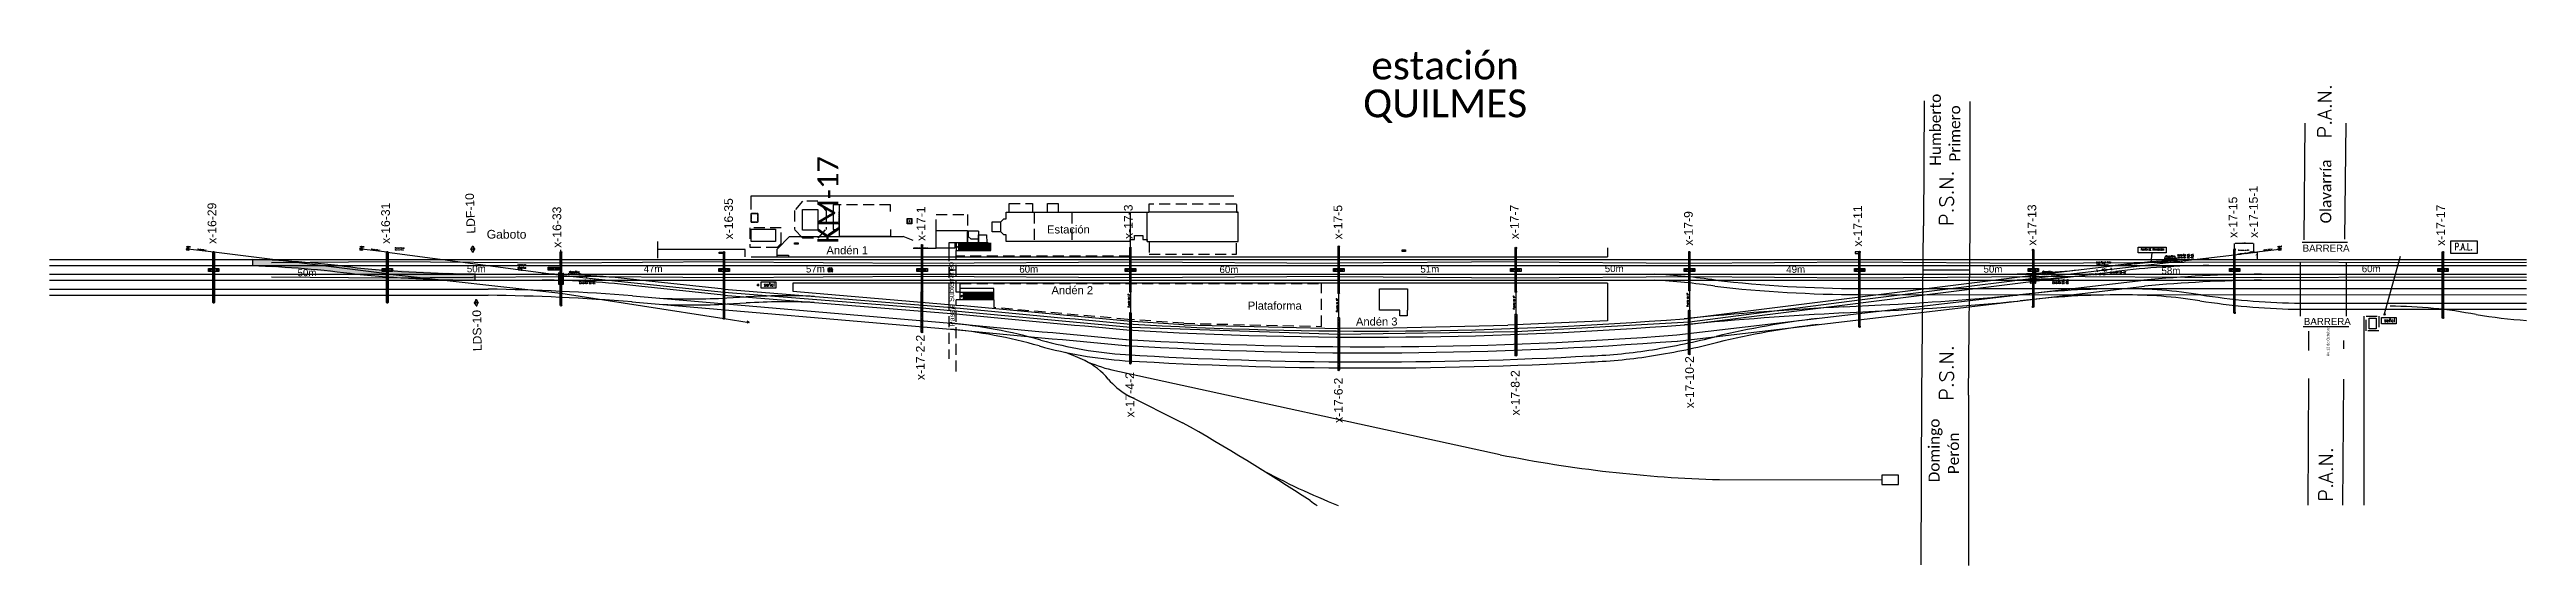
# Model space of a CAD drawing. Header units: millimetres. Extents: x 1074 to 1787, y 968 to 1117.
import ezdxf

# ---------------------------------------------------------------- set-up
doc = ezdxf.new("R2010")
doc.units = ezdxf.units.MM
for name, pattern in [('CENTER', [50.8, 31.75, -6.35, 6.35, -6.35]), ('DASHDOT2', [0.5, 0.25, -0.125, 0, -0.125]), ('HIDDEN', [0.375, 0.25, -0.125]), ('HIDDEN2', [4.7625, 3.175, -1.5875])]:
    doc.linetypes.add(name, pattern=pattern)
doc.layers.add('02 L d C', color=7, linetype='Continuous', lineweight=5)
doc.layers.add('cotas LC-LS', color=8, linetype='Continuous', lineweight=5)
for name, color, linetype in [('CALLES', 8, 'Continuous'), ('CERODOS', 7, 'Continuous'), ('Descargador de sobretensión', 4, 'Continuous'), ('EDIFICIOS', 8, 'Continuous'), ('LIMITE', 8, 'DASHDOT2'), ('LINEA_02', 8, 'Continuous'), ('longitud vano', 7, 'Continuous'), ('LS+LC', 20, 'Continuous'), ('n° de postación', 1, 'Continuous'), ('progresivas', 7, 'Continuous'), ('pórticos', 4, 'Continuous'), ('retención LDF-LDS', 6, 'Continuous'), ('seccionador misma fase', 7, 'Continuous'), ('textos', 7, 'Continuous'), ('Textos catenaria', 7, 'Continuous'), ('VIAS', 3, 'Continuous'), ('vías', 8, 'Continuous')]:
    doc.layers.add(name, color=color, linetype=linetype)
doc.styles.add('progresivas', font='calibri.ttf')
doc.styles.add('ROMANS', font='arial.ttf', dxfattribs={"width": 0.7})
doc.styles.add('SANS', font='sanss___.ttf')
doc.styles.add('SIMPLEX', font='simplex.shx', dxfattribs={"width": 0.75})
doc.linetypes.add('TRACKS', pattern='A,3.81,[130,ltypeshp.shx,S=6.35,R=0,X=0,Y=0],3.81', length=7.62)
doc.linetypes.add('ZIGZAG', pattern='A,0.00254,-5.08,[131,ltypeshp.shx,S=5.08,R=0,X=-5.08,Y=0],-10.16,[131,ltypeshp.shx,S=5.08,R=180,X=5.08,Y=0],-5.08', length=20.32254)
doc.dimstyles.new('COTA-100', dxfattribs={"dimtxt": 0.35, "dimasz": 0.12, "dimexe": 0, "dimexo": 0, "dimgap": 0.09, "dimtad": 1, "dimzin": 0, "dimdsep": 46, "dimtxsty": 'SANS', "dimcen": 0.1, "dimclrd": 256, "dimclre": 256, "dimclrt": 256, "dimazin": 0, "dimtm": 1e-09, "dimtfac": 0.714286, "dimtmove": 2, "dimatfit": 2, "dimfxl": 0, "dimtolj": 1, "dimtzin": 0, "dimarcsym": 0})

msp = doc.modelspace()

# ---------------------------------------------------------------- texts
at = {"layer": 'longitud vano', "style": 'ROMANS'}
for s, p in [('50m', (1145.372, 1051.401)), ('50m', (1194.133, 1052.519)), ('47m', (1245.061, 1052.53)), ('57m', (1291.786, 1052.474)), ('60m', (1353.234, 1052.43)), ('60m', (1410.889, 1052.314)), ('51m', (1468.749, 1052.456)), ('50m', (1521.843, 1052.579)), ('49m', (1574.109, 1052.357)), ('50m', (1630.92, 1052.437)), ('58m', (1682.172, 1051.988)), ('60m', (1739.854, 1052.55))]:
    msp.add_text(s, height=2, rotation=0.641979, dxfattribs=at).set_placement(p)
at = {"layer": 'n° de postación', "style": 'ROMANS'}
for s, rotation, p in [('x-17-15-1', 90.202836, (1709.933, 1062.448)), ('x-16-29', 90.202836, (1121.982, 1060.729)), ('x-16-31', 90.202836, (1171.982, 1060.729)), ('LDF-10', 92.445486, (1196.619, 1063.716)), ('x-16-33', 90.202836, (1221.321, 1059.588)), ('x-16-35', 90.202836, (1270.777, 1062.015)), ('x-17-1', 90.202836, (1326.189, 1061.56)), ('x-17-3', 90.202836, (1385.887, 1062.136)), ('x-17-5', 90.202836, (1446.242, 1062.009)), ('x-17-7', 90.202836, (1497.087, 1062.064)), ('x-17-11', 90.202836, (1595.947, 1059.945)), ('x-17-13', 90.202836, (1646.126, 1060.217)), ('x-17-15', 90.202836, (1704.016, 1062.448)), ('x-17-17', 90.202836, (1763.845, 1060.165)), ('x-17-9', 90.202836, (1547.197, 1060.234)), ('LDS-10', 90.919973, (1198.4, 1029.89)), ('x-17-2-2', 90.202836, (1325.998, 1021.554)), ('x-17-10-2', 90.202836, (1547.533, 1013.469)), ('x-17-4-2', 90.202836, (1386.328, 1010.813)), ('x-17-6-2', 90.202836, (1446.381, 1009.232)), ('x-17-8-2', 90.202836, (1497.321, 1011.385))]:
    msp.add_text(s, height=2.5, rotation=rotation, dxfattribs=at).set_placement(p)
at = {"layer": 'progresivas', "style": 'progresivas'}
msp.add_text('KM-17', height=6, rotation=90, dxfattribs=at).set_placement((1301.071, 1060.737))
at = {"layer": 'textos', "color": 7, "style": 'progresivas'}
for s, p in [('estación', (1454.587, 1107.994)), ('QUILMES', (1452.225, 1097.109))]:
    msp.add_text(s, height=8, dxfattribs=at).set_placement(p)
at = {"layer": 'textos'}
for s, height, rotation, style, p in [(' Humberto', 3.1812, 90, 'progresivas', (1618.622, 1082.033)), ('Primero', 3.1812, 90, 'progresivas', (1624.2, 1084.355)), ('Olavarría', 3.1812, 90, 'progresivas', (1731.067, 1066.609)), ('Gaboto', 2.5, 359.862284, 'ROMANS', (1199.829, 1062.231)), ('BARRERA', 2, 359.989706, 'ROMANS', (1722.815, 1058.484)), ('Pasaje Subterraneo', 1.5, 91.268741, 'ROMANS', (1334.647, 1037.042)), ('BARRERA', 2, 359.989706, 'ROMANS', (1723.165, 1037.398)), ('Domingo', 3.1812, 90, 'progresivas', (1618.255, 992.152)), ('Perón', 3.1812, 90, 'progresivas', (1623.833, 994.474))]:
    msp.add_text(s, height=height, rotation=rotation, dxfattribs=dict(at, style=style)).set_placement(p)
at = {"layer": 'textos', "style": 'ROMANS'}
for s, p in [('Estación', (1361.214, 1063.706)), ('Andén 1', (1297.674, 1057.726)), ('Andén 2', (1362.496, 1046.249)), ('Plataforma', (1419.028, 1041.805)), ('Andén 3', (1450.175, 1037.232))]:
    msp.add_text(s, height=2.3, dxfattribs=at).set_placement(p)
at = {"layer": 'textos', "style": 'progresivas', "width": 0.8}
msp.add_text('Av.12 de Octubre', height=0.79531, rotation=90, dxfattribs=at).set_placement((1730.529, 1028.402))
at = {"layer": 'Textos catenaria', "style": 'SIMPLEX'}
for s, p in [('P.A.N.', (1731.146, 1091.07)), ('P.S.N.', (1622.244, 1065.883)), ('P.S.N.', (1622.244, 1015.623)), ('P.A.N.', (1731.46, 986.641))]:
    msp.add_text(s, height=4, rotation=90, dxfattribs=at).set_placement(p)
for s, height, rotation, width, p in [('ANCLAJE', 0.25, 357.720945, 0.8, (1113.341, 1059.798)), ('RIENDA TIPO "V"', 0.25, 353.282575, 0.8, (1116.589, 1059.007)), ('ANCLAJE', 0.25, 357.720945, 0.8, (1163.341, 1059.798)), ('RIENDA TIPO "V"', 0.25, 353.282575, 0.8, (1166.589, 1059.007)), ('RIENDA TIPO "V"', 0.25, 6.772772, 0.8, (1711.622, 1058.782)), ('ANCLAJE', 0.25, 6.772772, 0.8, (1715.63, 1059.754)), ('GPS 410', 0.5, 0.002919, 0.8, (1119.937, 1052.998)), ('GPS 411', 0.5, 0.002919, 0.8, (1169.937, 1052.998)), ('GPS 416', 0.5, 0.002919, 0.8, (1217.78, 1053.323)), ('GPS 035', 0.5, 0.002919, 0.8, (1266.937, 1052.998)), ('GPS 034', 0.5, 0.002919, 0.8, (1323.937, 1052.998)), ('GPS 033', 0.5, 0.002919, 0.8, (1383.937, 1052.998)), ('GPS 032', 0.5, 0.002919, 0.8, (1443.937, 1052.998)), ('GPS 031', 0.5, 0.002919, 0.8, (1494.937, 1052.998)), ('GPS 030', 0.5, 0.002919, 0.8, (1544.937, 1052.998)), ('GPS 029', 0.5, 0.002919, 0.8, (1593.937, 1052.998)), ('GPS 027', 0.5, 0.002919, 0.8, (1643.937, 1052.998)), ('GPS 028', 0.5, 0.002919, 0.8, (1701.937, 1052.998)), ('GPS 412', 0.5, 0.002919, 0.8, (1761.937, 1052.998)), ('Puente de LP', 0.5, 90, 0.7, (1385.016, 1042.412)), ('Puente de LP', 0.5, 90, 0.7, (1444.968, 1041.104)), ('Puente de LP', 0.5, 90, 0.7, (1495.92, 1041.869)), ('Puente de LP', 0.5, 90, 0.7, (1545.924, 1042.659))]:
    msp.add_text(s, height=height, rotation=rotation, dxfattribs=dict(at, width=width)).set_placement(p)
for s, height, width, p in [('Catenaria Tensa', 0.25, 0.8, (1173.459, 1058.877)), ('Retención Fija de', 0.25, 0.8, (1173.459, 1059.412)), ('PUNTO DE TRANSICIÓN', 0.5, 0.8, (1676.191, 1058.839)), ('biescalonado', 0.5, 0.7, (1682.973, 1056.302)), ('dispositivo', 0.5, 0.7, (1683.18, 1056.912)), ('conexión LS-LS', 0.5, 0.7, (1686.754, 1057.284)), ('conexión LC-LC', 0.5, 0.7, (1686.78, 1056.606)), ('Balanceador de 2TN', 0.25, 0.8, (1704.296, 1058.782)), ('P.A.L.', 2, 0.7, (1766.592, 1058.938)), ('eléctrica', 0.5, 0.7, (1208.732, 1053.603)), ('apertura', 0.5, 0.7, (1208.733, 1054.418)), ('biescalonado', 0.5, 0.7, (1223.354, 1051.793)), ('dispositivo', 0.5, 0.7, (1223.561, 1052.403)), ('conexión LS-LS', 0.5, 0.7, (1226.435, 1049.912)), ('conexión LC-LC', 0.5, 0.7, (1226.461, 1049.233)), ('señal', 1, 0.8, (1279.647, 1048.486)), ('biescalonado', 0.5, 0.7, (1647.616, 1051.817)), ('dispositivo', 0.5, 0.7, (1647.822, 1052.427)), ('conexión LS-LS', 0.5, 0.7, (1650.696, 1049.936)), ('conexión LC-LC', 0.5, 0.7, (1650.722, 1049.258)), ('conexión LS-LC', 0.5, 0.7, (1661.294, 1051.769)), ('secc.igual fase', 0.5, 0.7, (1663.325, 1055.185)), ('Arthur Flury', 0.5, 0.7, (1663.457, 1054.432)), ('conexión LS-LC', 0.5, 0.7, (1667.27, 1052.314)), ('señal', 1, 0.8, (1746.295, 1038.227))]:
    msp.add_text(s, height=height, dxfattribs=dict(at, width=width)).set_placement(p)

# ---------------------------------------------------------------- blocks, each defined once
blk = doc.blocks.new('*D0')
at = {"lineweight": -2, "transparency": 16777216}
for p, q in [((1703.22, 1058.35), (1703.22, 1060.79)), ((1708.6, 1060.79), (1703.34, 1060.79)), ((1708.72, 1058.35), (1708.72, 1060.79))]:
    blk.add_line(p, q, dxfattribs=at)
at = {"transparency": 16777216}
for points in [[(1703.34, 1060.81), (1703.34, 1060.77), (1703.22, 1060.79)], [(1708.6, 1060.81), (1708.6, 1060.77), (1708.72, 1060.79)]]:
    blk.add_solid(points, dxfattribs=at)
at = {"layer": 'Defpoints', "color": 0, "transparency": 16777216}
for p in [(1703.22, 1060.79), (1703.22, 1058.35), (1708.72, 1058.35)]:
    blk.add_point(p, dxfattribs=at)
at = {"transparency": 16777216, "insert": (1705.97, 1061.06), "char_height": 0.35, "attachment_point": 5, "style": 'SANS'}
blk.add_mtext('\\A1;5.50', dxfattribs=at)
blk = doc.blocks.new('*D1')
at = {"lineweight": -2, "transparency": 16777216}
for p, q in [((1708.72, 1058.35), (1709.72, 1058.35)), ((1708.72, 1056.21), (1709.72, 1056.21)), ((1709.72, 1058.23), (1709.72, 1056.33))]:
    blk.add_line(p, q, dxfattribs=at)
at = {"transparency": 16777216}
for points in [[(1709.7, 1058.23), (1709.74, 1058.23), (1709.72, 1058.35)], [(1709.7, 1056.33), (1709.74, 1056.33), (1709.72, 1056.21)]]:
    blk.add_solid(points, dxfattribs=at)
at = {"layer": 'Defpoints', "color": 0, "transparency": 16777216}
for p in [(1708.72, 1058.35), (1708.72, 1056.21), (1709.72, 1056.21)]:
    blk.add_point(p, dxfattribs=at)
at = {"transparency": 16777216, "insert": (1709.45, 1057.28), "char_height": 0.35, "attachment_point": 5, "rotation": 90, "style": 'SANS'}
blk.add_mtext('\\A1;2.14', dxfattribs=at)
blk = doc.blocks.new('biescalonado')
at = {"color": 4}
for p, q in [((0.03, 0.04), (0, 0)), ((1.7, -1.06), (1.67, -1.1))]:
    blk.add_line(p, q, dxfattribs=at)
at = {"color": 4, "const_width": 0.0125}
for points in [[(-0.01, 0, 1), (0.01, 0, 1)], [(1.66, -1.1, 1), (1.67, -1.1, 1)]]:
    blk.add_lwpolyline(points, format="xyb", close=True, dxfattribs=at)
at = {"layer": '02 L d C', "color": 4}
blk.add_line((0.03, 0.04), (1.7, -1.06), dxfattribs=at)
blk = doc.blocks.new('secc Arthur Flury')
at = {"layer": 'seccionador misma fase', "lineweight": 18}
for p, q in [((0, 0), (0.61, 0)), ((0.61, 0), (1.32, 0.22)), ((0.61, 0), (1.45, -0.26)), ((1.32, 0.22), (0.96, 0.42)), ((1.45, 0.26), (1.74, 0.42)), ((1.45, 0.26), (1.75, 0.26)), ((2.59, 0), (1.75, 0.26)), ((2.59, 0), (1.88, -0.22)), ((2.59, 0), (3.2, 0)), ((1.75, -0.26), (1.45, -0.26)), ((1.75, -0.26), (1.46, -0.42)), ((1.88, -0.22), (2.24, -0.42))]:
    blk.add_line(p, q, dxfattribs=at)
blk = doc.blocks.new('Separación de fase 2 aisladores orgánicos 33kV')
for p, q in [((0, 20), (0, -20)), ((7, 20), (0, 20)), ((8, 19), (8, -19)), ((67, 24), (10, 16)), ((68, 25), (68, 25)), ((69, 26), (99, 26)), ((70, -12), (70, 12)), ((150, 17), (75, 17)), ((95, 8), (95, -8)), ((95, 8), (225, 8)), ((150, 27), (100, 27)), ((100, 27), (100, 27)), ((150, 27), (150, 17)), ((169, 19), (169, 9)), ((169, 19), (229, 19)), ((169, 9), (229, 9)), ((187, 9), (187, 8)), ((203, 9), (203, 8)), ((225, 8), (225, -8)), ((229, 19), (232, 16)), ((229, 9), (229, -10)), ((232, 16), (292, 16)), ((292, 16), (292, -16)), ((297, 16), (324, 16)), ((297, 16), (297, -16)), ((327, 52), (324, 16)), ((324, 16), (324, -16)), ((332, 52), (334, 16)), ((334, 16), (356, 16)), ((334, 16), (334, -16)), ((359, 52), (356, 16)), ((356, 16), (356, -16)), ((364, 52), (366, 16)), ((366, 16), (388, 16)), ((366, 16), (366, -16)), ((391, 52), (388, 16)), ((388, 16), (388, -16)), ((396, 52), (398, 16)), ((398, 16), (420, 16)), ((398, 16), (398, -16)), ((423, 52), (420, 16)), ((420, 16), (420, -16)), ((428, 52), (430, 16)), ((430, 16), (452, 16)), ((430, 16), (430, -16)), ((455, 52), (452, 16)), ((452, 16), (452, -16)), ((460, 52), (462, 16)), ((462, 16), (484, 16)), ((462, 16), (462, -16)), ((487, 52), (484, 16)), ((484, 16), (484, -16)), ((492, 52), (494, 16)), ((494, 16), (516, 16)), ((494, 16), (494, -16)), ((519, 52), (516, 16)), ((516, 16), (516, -16)), ((524, 52), (526, 16)), ((526, 16), (553, 16)), ((526, 16), (526, -16)), ((553, 16), (553, -16)), ((558, 16), (618, 16)), ((558, 16), (558, -16)), ((634, 7), (618, 16)), ((694, 7), (634, 7)), ((642, 19), (642, 9)), ((642, 19), (702, 19)), ((642, 9), (702, 9)), ((668, 0), (668, 0)), ((694, 7), (694, -7)), ((702, 19), (705, 16)), ((702, 9), (702, -10)), ((705, 16), (765, 16)), ((765, 16), (765, -16)), ((770, 16), (797, 16)), ((770, 16), (770, -16)), ((800, 52), (797, 16)), ((797, 16), (797, -16)), ((805, 52), (807, 16)), ((807, 16), (829, 16)), ((807, 16), (807, -16)), ((832, 52), (829, 16)), ((829, 16), (829, -16)), ((837, 52), (839, 16)), ((839, 16), (861, 16)), ((839, 16), (839, -16)), ((864, 52), (861, 16)), ((861, 16), (861, -16)), ((869, 52), (871, 16)), ((871, 16), (893, 16)), ((871, 16), (871, -16)), ((896, 52), (893, 16)), ((893, 16), (893, -16)), ((901, 52), (903, 16)), ((903, 16), (925, 16)), ((903, 16), (903, -16)), ((928, 52), (925, 16)), ((925, 16), (925, -16)), ((933, 52), (935, 16)), ((935, 16), (957, 16)), ((935, 16), (935, -16)), ((960, 52), (957, 16)), ((957, 16), (957, -16)), ((965, 52), (967, 16)), ((967, 16), (989, 16)), ((967, 16), (967, -16)), ((992, 52), (989, 16)), ((989, 16), (989, -16)), ((997, 52), (999, 16)), ((999, 16), (1026, 16)), ((999, 16), (999, -16)), ((1026, 16), (1026, -16)), ((1031, 16), (1091, 16)), ((1031, 16), (1031, -16)), ((1107, 7), (1091, 16)), ((1167, 7), (1107, 7)), ((1116, 27), (1116, 17)), ((1116, 27), (1166, 27)), ((1116, 17), (1131, 17)), ((1130, 27), (1130, 17)), ((1141, 0), (1141, 0)), ((1151, 17), (1191, 17)), ((1152, 27), (1152, 17)), ((1166, 27), (1166, 27)), ((1197, 26), (1167, 26)), ((1167, 7), (1167, -7)), ((1196, -12), (1196, 12)), ((1198, 25), (1198, 25)), ((1199, 24), (1256, 16)), ((1258, 19), (1258, -19)), ((1259, 20), (1266, 20)), ((1266, 20), (1266, -20)), ((7, -20), (0, -20)), ((67, -24), (10, -16)), ((68, -25), (68, -25)), ((69, -26), (99, -26)), ((150, -17), (75, -17)), ((95, -8), (225, -8)), ((100, -28), (100, -27)), ((150, -28), (100, -28)), ((150, -28), (150, -17)), ((169, -10), (169, -20)), ((169, -10), (229, -10)), ((169, -20), (229, -20)), ((187, -8), (187, -10)), ((187, -20), (187, -31)), ((187, -31), (203, -31)), ((203, -8), (203, -10)), ((203, -20), (203, -31)), ((229, -20), (232, -16)), ((232, -16), (292, -16)), ((297, -16), (324, -16)), ((327, -53), (324, -16)), ((332, -53), (334, -16)), ((334, -16), (356, -16)), ((359, -53), (356, -16)), ((364, -53), (366, -16)), ((366, -16), (388, -16)), ((391, -53), (388, -16)), ((396, -53), (398, -16)), ((398, -16), (420, -16)), ((423, -53), (420, -16)), ((428, -53), (430, -16)), ((430, -16), (452, -16)), ((455, -53), (452, -16)), ((460, -53), (462, -16)), ((462, -16), (484, -16)), ((487, -53), (484, -16)), ((492, -53), (494, -16)), ((494, -16), (516, -16)), ((519, -53), (516, -16)), ((524, -53), (526, -16)), ((526, -16), (553, -16)), ((558, -16), (618, -16)), ((634, -7), (618, -16)), ((694, -7), (634, -7)), ((642, -10), (642, -20)), ((642, -10), (702, -10)), ((642, -20), (702, -20)), ((660, -20), (660, -31)), ((660, -31), (676, -31)), ((676, -20), (676, -31)), ((702, -20), (705, -16)), ((705, -16), (765, -16)), ((770, -16), (797, -16)), ((800, -53), (797, -16)), ((805, -53), (807, -16)), ((807, -16), (829, -16)), ((832, -53), (829, -16)), ((837, -53), (839, -16)), ((839, -16), (861, -16)), ((864, -53), (861, -16)), ((869, -53), (871, -16)), ((871, -16), (893, -16)), ((896, -53), (893, -16)), ((901, -53), (903, -16)), ((903, -16), (925, -16)), ((928, -53), (925, -16)), ((933, -53), (935, -16)), ((935, -16), (957, -16)), ((960, -53), (957, -16)), ((965, -53), (967, -16)), ((967, -16), (989, -16)), ((992, -53), (989, -16)), ((997, -53), (999, -16)), ((999, -16), (1026, -16)), ((1031, -16), (1091, -16)), ((1107, -7), (1091, -16)), ((1167, -7), (1107, -7)), ((1116, -28), (1116, -17)), ((1116, -17), (1131, -17)), ((1116, -28), (1166, -28)), ((1130, -28), (1130, -17)), ((1151, -17), (1191, -17)), ((1152, -28), (1152, -17)), ((1166, -28), (1166, -27)), ((1197, -26), (1167, -26)), ((1198, -25), (1198, -25)), ((1199, -24), (1256, -16)), ((1259, -20), (1266, -20))]:
    blk.add_line(p, q)
at = {"linetype": 'Continuous'}
for p, q in [((110, 40), (108, 39)), ((108, 28), (108, 39)), ((142, 28), (108, 28)), ((110, 40), (140, 40)), ((110, 28), (110, 27)), ((116, 28), (116, 39)), ((116, 17), (116, 8)), ((134, 28), (134, 39)), ((134, 8), (134, 17)), ((142, 39), (140, 40)), ((140, 27), (140, 28)), ((142, 28), (142, 39)), ((1124, 39), (1126, 40)), ((1124, 28), (1124, 39)), ((1124, 28), (1158, 28)), ((1156, 40), (1126, 40)), ((1126, 27), (1126, 28)), ((1131, -28), (1131, 27)), ((1132, 28), (1132, 39)), ((1132, -28), (1132, 27)), ((1150, 28), (1150, 39)), ((1150, 27), (1150, -28)), ((1151, 27), (1151, -28)), ((1156, 40), (1158, 39)), ((1156, 28), (1156, 27)), ((1158, 28), (1158, 39)), ((108, -29), (110, -28)), ((108, -29), (108, -42)), ((108, -42), (110, -44)), ((110, -44), (140, -44)), ((115, -44), (115, -70)), ((115, -70), (135, -70)), ((115, -70), (116, -72)), ((115, -70), (116, -72)), ((116, -8), (116, -17)), ((116, -42), (116, -29)), ((116, -44), (116, -71)), ((116, -72), (134, -72)), ((123, -60), (127, -60)), ((123, -64), (127, -64)), ((134, -17), (134, -8)), ((134, -42), (134, -29)), ((134, -71), (134, -44)), ((134, -72), (135, -70)), ((135, -70), (135, -44)), ((140, -28), (142, -29)), ((140, -44), (142, -42)), ((142, -29), (142, -42)), ((1126, -28), (1124, -29)), ((1124, -29), (1124, -42)), ((1126, -44), (1124, -42)), ((1156, -44), (1126, -44)), ((1131, -70), (1131, -44)), ((1151, -70), (1131, -70)), ((1132, -72), (1131, -70)), ((1132, -42), (1132, -29)), ((1132, -71), (1132, -44)), ((1150, -72), (1132, -72)), ((1143, -60), (1139, -60)), ((1143, -64), (1139, -64)), ((1149, -42), (1149, -29)), ((1150, -44), (1150, -71)), ((1151, -70), (1150, -72)), ((1151, -70), (1150, -72)), ((1151, -44), (1151, -70)), ((1158, -29), (1156, -28)), ((1158, -42), (1156, -44)), ((1158, -29), (1158, -42))]:
    blk.add_line(p, q, dxfattribs=at)
at = {"linetype": 'CENTER'}
for p, q in [((119, -62), (131, -62)), ((1147, -62), (1135, -62))]:
    blk.add_line(p, q, dxfattribs=at)
for centre in [(195, 0), (668, 0)]:
    blk.add_circle(centre, 0.195)
for centre, radius, start, end in [((7, 19), 1, 359.999992, 89.999992), ((10, 18), 2, 179.999992, 275.499992), ((67, 25), 1, 275.499992, 359.999992), ((69, 25), 1, 89.999992, 179.999992), ((75, 12), 5, 89.999992, 179.999992), ((99, 27), 1, 269.999992, 349.999992), ((195, 19), 13.6, 359.999992, 179.999992), ((295, 16), 2.5, 359.999992, 179.999992), ((329, 52), 2.5, 359.999992, 179.999992), ((361, 52), 2.5, 359.999992, 179.999992), ((393, 52), 2.5, 359.999992, 179.999992), ((425, 52), 2.5, 359.999992, 179.999992), ((457, 52), 2.5, 359.999992, 179.999992), ((489, 52), 2.5, 359.999992, 179.999992), ((521, 52), 2.5, 359.999992, 179.999992), ((556, 16), 2.5, 359.999992, 179.999992), ((668, 19), 13.6, 359.999992, 179.999992), ((768, 16), 2.5, 359.999992, 179.999992), ((802, 52), 2.5, 359.999992, 179.999992), ((834, 52), 2.5, 359.999992, 179.999992), ((866, 52), 2.5, 359.999992, 179.999992), ((898, 52), 2.5, 359.999992, 179.999992), ((930, 52), 2.5, 359.999992, 179.999992), ((962, 52), 2.5, 359.999992, 179.999992), ((994, 52), 2.5, 359.999992, 179.999992), ((1029, 16), 2.5, 359.999992, 179.999992), ((1167, 27), 1, 189.999992, 269.999992), ((1191, 12), 5, 359.999992, 89.999992), ((1197, 25), 1, 359.999992, 89.999992), ((1199, 25), 1, 179.999992, 264.499992), ((1256, 18), 2, 264.499992, 359.999992), ((1259, 19), 1, 89.999992, 179.999992), ((7, -19), 1, 269.999992, 359.999992), ((10, -18), 2, 84.499992, 179.999992), ((67, -25), 1, 359.999992, 84.499992), ((69, -25), 1, 179.999992, 269.999992), ((75, -12), 5, 179.999992, 269.999992), ((99, -27), 1, 9.999992, 89.999992), ((295, -16), 2.5, 179.999992, 359.999992), ((329, -53), 2.5, 179.999992, 359.999992), ((361, -53), 2.5, 179.999992, 359.999992), ((393, -53), 2.5, 179.999992, 359.999992), ((425, -53), 2.5, 179.999992, 359.999992), ((457, -53), 2.5, 179.999992, 359.999992), ((489, -53), 2.5, 179.999992, 359.999992), ((521, -53), 2.5, 179.999992, 359.999992), ((556, -16), 2.5, 179.999992, 359.999992), ((768, -16), 2.5, 179.999992, 359.999992), ((802, -53), 2.5, 179.999992, 359.999992), ((834, -53), 2.5, 179.999992, 359.999992), ((866, -53), 2.5, 179.999992, 359.999992), ((898, -53), 2.5, 179.999992, 359.999992), ((930, -53), 2.5, 179.999992, 359.999992), ((962, -53), 2.5, 179.999992, 359.999992), ((994, -53), 2.5, 179.999992, 359.999992), ((1029, -16), 2.5, 179.999992, 359.999992), ((1167, -27), 1, 89.999992, 169.999992), ((1191, -12), 5, 269.999992, 359.999992), ((1197, -25), 1, 269.999992, 359.999992), ((1199, -25), 1, 95.499992, 179.999992), ((1256, -18), 2, 359.999992, 95.499992), ((1259, -19), 1, 179.999992, 269.999992)]:
    blk.add_arc(centre, radius, start, end)
at = {"linetype": 'Continuous'}
for centre, radius, start, end in [((112, -35), 7.55, 55.615745, 124.38424), ((112, -36), 7.55, 235.615745, 304.38424), ((125, -56), 28.2, 72.412038, 107.587946), ((125, -15), 28.2, 252.412038, 287.587946), ((123, -62), 2, 89.747657, 270.252358), ((127, -62), 2, 269.64313, 90.000008), ((138, -35), 7.55, 55.615745, 124.38424), ((138, -36), 7.55, 235.615745, 304.38424), ((1128, -35), 7.55, 55.615745, 124.38424), ((1128, -36), 7.55, 235.615745, 304.38424), ((1141, -56), 28.2, 72.412038, 107.587946), ((1141, -15), 28.2, 252.412038, 287.587946), ((1139, -62), 2, 89.999977, 270.356855), ((1143, -62), 2, 269.747626, 90.252327), ((1154, -35), 7.55, 55.615745, 124.38424), ((1154, -36), 7.55, 235.615745, 304.38424)]:
    blk.add_arc(centre, radius, start, end, dxfattribs=at)
for points, knots in [([(108, 39), (108, 39), (109, 39), (110, 40), (111, 40), (112, 40)], [0, 0, 0, 0, 0.211362, 0.6030755, 1, 1, 1, 1]), ([(112, 40), (112, 40), (114, 40), (115, 39), (116, 39)], [0, 0, 0, 0, 0.2323679, 1, 1, 1, 1]), ([(116, 39), (118, 39), (121, 40), (124, 40), (125, 40)], [0, 0, 0, 0, 0.4954575, 1, 1, 1, 1]), ([(125, 40), (125, 40), (127, 40), (130, 40), (132, 39), (134, 39)], [0, 0, 0, 0, 0.0700982, 0.5307884, 1, 1, 1, 1]), ([(134, 39), (134, 39), (136, 40), (137, 40), (138, 40)], [0, 0, 0, 0, 0.4954609, 1, 1, 1, 1]), ([(138, 40), (138, 40), (139, 40), (140, 40), (142, 39), (142, 39)], [0, 0, 0, 0, 0.0700963, 0.5307897, 1, 1, 1, 1]), ([(1128, 40), (1128, 40), (1127, 40), (1126, 40), (1124, 39), (1124, 39)], [0, 0, 0, 0, 0.0700963, 0.5307897, 1, 1, 1, 1]), ([(1132, 39), (1132, 39), (1130, 40), (1129, 40), (1128, 40)], [0, 0, 0, 0, 0.4954609, 1, 1, 1, 1]), ([(1141, 40), (1141, 40), (1139, 40), (1136, 40), (1134, 39), (1132, 39)], [0, 0, 0, 0, 0.0700982, 0.5307884, 1, 1, 1, 1]), ([(1150, 39), (1148, 39), (1145, 40), (1142, 40), (1141, 40)], [0, 0, 0, 0, 0.4954575, 1, 1, 1, 1]), ([(1154, 40), (1154, 40), (1152, 40), (1151, 39), (1150, 39)], [0, 0, 0, 0, 0.2323679, 1, 1, 1, 1]), ([(1158, 39), (1158, 39), (1157, 39), (1156, 40), (1155, 40), (1154, 40)], [0, 0, 0, 0, 0.211362, 0.6030755, 1, 1, 1, 1])]:
    blk.add_open_spline(points, degree=3, knots=knots, dxfattribs=at)

# ---------------------------------------------------------------- dimensions: what is measured, and where the dimension line sits
for p2, distance, picture, middle in [((1703.218, 1058.349), -2.444, '*D0', (1705.968, 1061.063)), ((1708.718, 1056.209), 1, '*D1', (1709.452, 1057.279))]:
    dim = msp.add_aligned_dim(p1=(1708.718, 1058.349), p2=p2, distance=distance, dimstyle='COTA-100')
    dim.commit()
    dim.dimension.update_dxf_attribs({"geometry": picture, "text_midpoint": middle})

# ---------------------------------------------------------------- hatches: boundary and pattern name
h = msp.add_hatch(color=8)
edge = h.paths.add_edge_path()
edge.add_arc((1197.044, 1396.977), 344.969, 264.261889, 269.912961, ccw=False)
edge.add_arc((1124.784, 778.055), 278.257, 82.198655, 88.432287)
edge.add_line((1132.396, 1056.208), (1132.349, 1054.469))
edge.add_arc((1124.784, 778.055), 276.517, 82.192181, 88.432287, ccw=False)
edge.add_arc((1197.044, 1396.977), 346.709, 264.256697, 269.912961)
edge.add_line((1196.518, 1050.269), (1196.52, 1052.009))

# ---------------------------------------------------------------- linework, layer by layer
for p, q in [((1613.097, 1017.377), (1613.598, 1065.879)), ((1626.596, 1017.237), (1627.097, 1065.739)), ((1121.218, 1058.339), (1113.767, 1059.202)), ((1171.218, 1052.104), (1121.218, 1058.339)), ((1171.218, 1058.339), (1163.767, 1059.202)), ((1335.027, 1061.029), (1335.027, 1058.779)), ((1335.027, 1058.779), (1345.007, 1058.779)), ((1335.273, 1059.894), (1335.706, 1060.1)), ((1335.273, 1059.894), (1335.706, 1059.688)), ((1335.706, 1060.1), (1335.706, 1059.894)), ((1344.964, 1059.894), (1335.706, 1059.894)), ((1335.706, 1059.688), (1335.706, 1059.894)), ((1335.82, 1058.78), (1335.82, 1061.01)), ((1336.047, 1058.779), (1336.047, 1061.009)), ((1336.307, 1058.779), (1336.307, 1061.009)), ((1336.567, 1058.779), (1336.567, 1061.009)), ((1336.827, 1058.779), (1336.827, 1061.009)), ((1337.087, 1058.779), (1337.087, 1061.009)), ((1337.347, 1058.779), (1337.347, 1061.009)), ((1337.607, 1058.779), (1337.607, 1061.009)), ((1337.867, 1058.779), (1337.867, 1061.009)), ((1337.867, 1058.779), (1337.867, 1061.009)), ((1338.127, 1058.779), (1338.127, 1061.009)), ((1344.243, 1061.009), (1338.293, 1061.029)), ((1338.387, 1058.779), (1338.387, 1061.009)), ((1338.387, 1058.779), (1338.387, 1061.009)), ((1338.647, 1058.779), (1338.647, 1061.009)), ((1338.907, 1058.779), (1338.907, 1061.009)), ((1339.167, 1058.779), (1339.167, 1061.009)), ((1339.427, 1058.779), (1339.427, 1061.009)), ((1339.687, 1058.779), (1339.687, 1061.009)), ((1339.947, 1058.779), (1339.947, 1061.009)), ((1340.207, 1058.779), (1340.207, 1061.009)), ((1340.467, 1058.779), (1340.467, 1061.009)), ((1340.727, 1058.779), (1340.727, 1061.009)), ((1340.987, 1058.779), (1340.987, 1061.009)), ((1341.247, 1058.779), (1341.247, 1061.009)), ((1341.247, 1058.779), (1341.247, 1061.009)), ((1341.507, 1058.779), (1341.507, 1061.009)), ((1341.767, 1058.779), (1341.767, 1061.009)), ((1342.027, 1058.779), (1342.027, 1061.009)), ((1342.287, 1058.779), (1342.287, 1061.009)), ((1342.547, 1058.779), (1342.547, 1061.009)), ((1342.807, 1058.779), (1342.807, 1061.009)), ((1343.067, 1058.779), (1343.067, 1061.009)), ((1343.327, 1058.779), (1343.327, 1061.009)), ((1343.587, 1058.779), (1343.587, 1061.009)), ((1343.847, 1058.779), (1343.847, 1061.009)), ((1344.107, 1058.779), (1344.107, 1061.009)), ((1344.367, 1058.779), (1344.367, 1061.009)), ((1344.964, 1060.154), (1344.444, 1060.154)), ((1344.964, 1059.634), (1344.444, 1059.634)), ((1344.627, 1058.779), (1344.627, 1061.009)), ((1345.007, 1058.779), (1345.007, 1061.009)), ((1679.151, 1055.373), (1679.501, 1058.174)), ((1708.718, 1058.349), (1716.169, 1059.202)), ((1746.419, 1040.616), (1750.974, 1057.131)), ((1119.724, 1053.669), (1122.735, 1053.669)), ((1119.724, 1052.806), (1119.724, 1053.669)), ((1122.735, 1052.806), (1119.724, 1052.806)), ((1122.735, 1053.669), (1122.735, 1052.806)), ((1169.724, 1053.669), (1172.735, 1053.669)), ((1169.724, 1052.806), (1169.724, 1053.669)), ((1172.735, 1052.806), (1169.724, 1052.806)), ((1171.218, 1052.977), (1171.218, 1051.232)), ((1171.218, 1052.104), (1221.218, 1046.547)), ((1172.735, 1053.669), (1172.735, 1052.806)), ((1209.533, 1053.245), (1209.632, 1053.232)), ((1217.567, 1053.993), (1220.578, 1053.993)), ((1217.567, 1053.13), (1217.567, 1053.993)), ((1220.578, 1053.131), (1217.567, 1053.13)), ((1220.481, 1052.479), (1220.481, 1049.114)), ((1220.481, 1052.479), (1220.554, 1052.479)), ((1220.481, 1049.114), (1220.554, 1049.114)), ((1220.518, 1049.114), (1221.918, 1049.114)), ((1220.554, 1052.479), (1220.554, 1049.114)), ((1220.578, 1053.993), (1220.578, 1053.131)), ((1221.881, 1052.249), (1221.954, 1052.249)), ((1221.881, 1049.114), (1221.954, 1049.114)), ((1224.843, 1051.297), (1224.843, 1051.347)), ((1266.724, 1053.669), (1269.735, 1053.669)), ((1266.724, 1052.806), (1266.724, 1053.669)), ((1269.735, 1052.806), (1266.724, 1052.806)), ((1269.735, 1053.669), (1269.735, 1052.806)), ((1278.218, 1049.019), (1277.868, 1049.019)), ((1277.868, 1048.669), (1277.868, 1049.019)), ((1278.218, 1048.669), (1277.868, 1048.669)), ((1278.218, 1048.669), (1278.218, 1049.019)), ((1298.078, 1053.82), (1299.484, 1052.658)), ((1298.2, 1052.536), (1299.362, 1053.942)), ((1323.724, 1053.669), (1326.735, 1053.669)), ((1323.724, 1052.806), (1323.724, 1053.669)), ((1326.735, 1052.806), (1323.724, 1052.806)), ((1326.735, 1053.669), (1326.735, 1052.806)), ((1332.907, 1053.239), (1335.027, 1053.239)), ((1383.724, 1053.669), (1386.735, 1053.669)), ((1383.724, 1052.806), (1383.724, 1053.669)), ((1386.735, 1052.806), (1383.724, 1052.806)), ((1386.735, 1053.669), (1386.735, 1052.806)), ((1443.724, 1053.669), (1446.735, 1053.669)), ((1443.724, 1052.806), (1443.724, 1053.669)), ((1446.735, 1052.806), (1443.724, 1052.806)), ((1446.735, 1053.669), (1446.735, 1052.806)), ((1494.724, 1053.669), (1497.735, 1053.669)), ((1494.724, 1052.806), (1494.724, 1053.669)), ((1497.735, 1052.806), (1494.724, 1052.806)), ((1497.735, 1053.669), (1497.735, 1052.806)), ((1544.724, 1053.669), (1547.735, 1053.669)), ((1544.724, 1052.806), (1544.724, 1053.669)), ((1547.735, 1052.806), (1544.724, 1052.806)), ((1547.735, 1053.669), (1547.735, 1052.806)), ((1593.724, 1053.669), (1596.735, 1053.669)), ((1593.724, 1052.806), (1593.724, 1053.669)), ((1596.735, 1052.806), (1593.724, 1052.806)), ((1596.735, 1053.669), (1596.735, 1052.806)), ((1613.467, 1053.239), (1626.968, 1053.239)), ((1643.724, 1053.669), (1646.735, 1053.669)), ((1643.724, 1052.806), (1643.724, 1053.669)), ((1646.735, 1052.806), (1643.724, 1052.806)), ((1644.464, 1052.003), (1644.537, 1052.003)), ((1644.464, 1049.443), (1644.537, 1049.443)), ((1645.901, 1049.443), (1644.501, 1049.443)), ((1645.201, 1051.749), (1645.201, 1049.995)), ((1645.864, 1052.603), (1645.937, 1052.603)), ((1645.864, 1049.443), (1645.937, 1049.443)), ((1646.735, 1053.669), (1646.735, 1052.806)), ((1649.104, 1051.322), (1649.104, 1051.372)), ((1684.591, 1055.41), (1684.591, 1055.46)), ((1701.724, 1053.669), (1704.735, 1053.669)), ((1701.724, 1052.806), (1701.724, 1053.669)), ((1704.735, 1052.806), (1701.724, 1052.806)), ((1704.735, 1053.669), (1704.735, 1052.806)), ((1722.118, 1055.438), (1722.118, 1039.909)), ((1735.468, 1039.909), (1735.468, 1055.438)), ((1761.724, 1053.669), (1764.735, 1053.669)), ((1761.724, 1052.806), (1761.724, 1053.669)), ((1764.735, 1052.806), (1761.724, 1052.806)), ((1764.735, 1053.669), (1764.735, 1052.806)), ((1221.218, 1046.547), (1268.218, 1039.249)), ((1268.218, 1045.953), (1268.218, 1047.699)), ((1345.877, 1047.909), (1336.227, 1047.909)), ((1336.227, 1044.659), (1336.227, 1047.909)), ((1336.227, 1046.779), (1345.877, 1046.779)), ((1345.877, 1044.659), (1336.227, 1044.659)), ((1336.283, 1045.719), (1336.716, 1045.925)), ((1336.283, 1045.719), (1336.716, 1045.513)), ((1336.716, 1045.925), (1336.716, 1045.719)), ((1345.877, 1045.719), (1336.716, 1045.719)), ((1336.716, 1045.513), (1336.716, 1045.719)), ((1337.177, 1044.659), (1337.177, 1046.779)), ((1337.477, 1044.659), (1337.477, 1046.779)), ((1337.777, 1044.659), (1337.777, 1046.779)), ((1337.777, 1044.659), (1337.777, 1046.779)), ((1338.077, 1044.659), (1338.077, 1046.779)), ((1338.377, 1044.659), (1338.377, 1046.779)), ((1338.677, 1044.659), (1338.677, 1046.779)), ((1338.677, 1044.659), (1338.677, 1046.779)), ((1338.977, 1044.659), (1338.977, 1046.779)), ((1339.277, 1044.659), (1339.277, 1046.779)), ((1339.577, 1044.659), (1339.577, 1046.779)), ((1339.877, 1044.659), (1339.877, 1046.779)), ((1340.177, 1044.659), (1340.177, 1046.779)), ((1340.477, 1044.659), (1340.477, 1046.779)), ((1340.777, 1044.659), (1340.777, 1046.779)), ((1341.077, 1044.659), (1341.077, 1046.779)), ((1341.377, 1044.659), (1341.377, 1046.779)), ((1341.677, 1044.659), (1341.677, 1046.779)), ((1341.977, 1044.659), (1341.977, 1046.779)), ((1342.277, 1044.659), (1342.277, 1046.779)), ((1342.577, 1044.659), (1342.577, 1046.779)), ((1342.877, 1044.659), (1342.877, 1046.779)), ((1342.877, 1044.659), (1342.877, 1046.779)), ((1343.177, 1044.659), (1343.177, 1046.779)), ((1343.477, 1044.659), (1343.477, 1046.779)), ((1343.777, 1044.659), (1343.777, 1046.779)), ((1344.077, 1044.659), (1344.077, 1046.779)), ((1344.377, 1044.659), (1344.377, 1046.779)), ((1344.677, 1044.659), (1344.677, 1046.779)), ((1344.977, 1044.659), (1344.977, 1046.779)), ((1345.277, 1044.659), (1345.277, 1046.779)), ((1345.877, 1045.979), (1345.454, 1045.979)), ((1345.877, 1045.459), (1345.454, 1045.459)), ((1345.577, 1044.659), (1345.577, 1046.779)), ((1345.877, 1044.659), (1345.877, 1047.909)), ((1595.218, 1045.509), (1595.218, 1043.755)), ((1268.218, 1039.249), (1275.382, 1038.136)), ((1275.382, 1038.136), (1274.723, 1037.94)), ((1275.382, 1038.136), (1274.814, 1038.523)), ((1726.229, 1038.925), (1726.229, 1038.353)), ((1745.545, 1039.525), (1749.74, 1039.525)), ((1745.545, 1037.692), (1745.545, 1039.525)), ((1749.74, 1037.692), (1745.545, 1037.692)), ((1746.592, 1040.645), (1746.247, 1040.587)), ((1746.305, 1040.242), (1746.247, 1040.587)), ((1746.65, 1040.3), (1746.305, 1040.242)), ((1746.65, 1040.3), (1746.592, 1040.645)), ((1749.74, 1039.525), (1749.74, 1037.692))]:
    msp.add_line(p, q)
at = {"color": 3}
for p, q in [((1704.082, 1057.681), (1704.071, 1057.679)), ((1704.088, 1057.688), (1704.081, 1057.687)), ((1704.083, 1057.675), (1704.081, 1057.687)), ((1704.09, 1057.676), (1704.083, 1057.675)), ((1704.379, 1057.724), (1704.085, 1057.681)), ((1704.371, 1057.728), (1704.378, 1057.729)), ((1704.372, 1057.717), (1704.38, 1057.718)), ((1704.385, 1057.73), (1704.378, 1057.729)), ((1704.38, 1057.718), (1704.378, 1057.729)), ((1704.387, 1057.719), (1704.38, 1057.718)), ((1704.382, 1057.724), (1704.397, 1057.726)), ((1704.407, 1057.662), (1704.388, 1057.791)), ((1704.474, 1057.77), (1704.442, 1057.766)), ((1704.483, 1057.706), (1704.452, 1057.701)), ((1704.53, 1057.756), (1704.497, 1057.751)), ((1704.533, 1057.736), (1704.5, 1057.731)), ((1704.527, 1057.745), (1704.542, 1057.747)), ((1704.551, 1057.683), (1704.532, 1057.812)), ((1704.618, 1057.791), (1704.587, 1057.786)), ((1704.627, 1057.727), (1704.596, 1057.722)), ((1704.675, 1057.776), (1704.641, 1057.772)), ((1704.677, 1057.757), (1704.644, 1057.752)), ((1704.671, 1057.766), (1704.686, 1057.768)), ((1704.696, 1057.704), (1704.677, 1057.832)), ((1704.763, 1057.812), (1704.731, 1057.807)), ((1704.772, 1057.748), (1704.741, 1057.743)), ((1704.819, 1057.797), (1704.786, 1057.792)), ((1704.822, 1057.777), (1704.789, 1057.773)), ((1704.816, 1057.787), (1704.831, 1057.789)), ((1704.84, 1057.724), (1704.822, 1057.853)), ((1704.907, 1057.833), (1704.876, 1057.828)), ((1704.917, 1057.768), (1704.885, 1057.764)), ((1704.964, 1057.818), (1704.93, 1057.813)), ((1704.966, 1057.798), (1704.933, 1057.793)), ((1705.249, 1057.849), (1704.96, 1057.807)), ((1705.253, 1057.855), (1705.249, 1057.849)), ((1705.255, 1057.844), (1705.249, 1057.849)), ((1705.26, 1057.856), (1705.253, 1057.855)), ((1705.262, 1057.845), (1705.255, 1057.844)), ((1705.257, 1057.85), (1705.272, 1057.852)), ((1705.281, 1057.788), (1705.263, 1057.917)), ((1705.349, 1057.896), (1705.317, 1057.892)), ((1705.358, 1057.832), (1705.327, 1057.828)), ((1705.405, 1057.882), (1705.372, 1057.877)), ((1705.408, 1057.862), (1705.375, 1057.857)), ((1706.405, 1058.016), (1705.402, 1057.871)), ((1706.483, 1058.051), (1706.373, 1058.035)), ((1706.374, 1058.03), (1706.373, 1058.035)), ((1706.419, 1058.037), (1706.374, 1058.03)), ((1706.49, 1058.004), (1706.38, 1057.988)), ((1706.424, 1057.999), (1706.38, 1057.993)), ((1706.38, 1057.988), (1706.38, 1057.993)), ((1706.396, 1057.981), (1706.387, 1058.047)), ((1706.424, 1057.999), (1706.419, 1058.037)), ((1706.493, 1057.987), (1706.481, 1058.068)), ((1706.503, 1058.08), (1707.712, 1058.296)), ((1706.518, 1057.981), (1707.738, 1058.116)), ((1706.54, 1057.994), (1706.528, 1058.075)), ((1708.118, 1058.303), (1707.465, 1058.209)), ((1707.476, 1058.13), (1707.465, 1058.209)), ((1708.124, 1058.263), (1707.471, 1058.169)), ((1708.129, 1058.224), (1707.476, 1058.13)), ((1707.853, 1058.338), (1707.709, 1058.318)), ((1707.719, 1058.245), (1707.709, 1058.318)), ((1707.856, 1058.322), (1707.716, 1058.269)), ((1707.741, 1058.094), (1707.731, 1058.166)), ((1707.883, 1058.132), (1707.734, 1058.142)), ((1707.886, 1058.115), (1707.741, 1058.094)), ((1707.824, 1058.032), (1707.771, 1058.4)), ((1708.347, 1058.438), (1707.776, 1058.364)), ((1708.387, 1058.158), (1707.818, 1058.068)), ((1707.864, 1058.266), (1707.853, 1058.338)), ((1707.886, 1058.115), (1707.875, 1058.187)), ((1708.129, 1058.224), (1708.118, 1058.303)), ((1708.455, 1058.363), (1708.166, 1058.322)), ((1708.181, 1058.219), (1708.166, 1058.322)), ((1708.226, 1058.407), (1708.173, 1058.399)), ((1708.228, 1058.395), (1708.175, 1058.387)), ((1708.175, 1058.387), (1708.183, 1058.332)), ((1708.47, 1058.261), (1708.181, 1058.219)), ((1708.183, 1058.332), (1708.236, 1058.34)), ((1708.2, 1058.214), (1708.253, 1058.221)), ((1708.208, 1058.158), (1708.2, 1058.214)), ((1708.261, 1058.166), (1708.208, 1058.158)), ((1708.262, 1058.155), (1708.209, 1058.147)), ((1708.36, 1058.35), (1708.226, 1058.407)), ((1708.236, 1058.34), (1708.228, 1058.395)), ((1708.253, 1058.221), (1708.261, 1058.166)), ((1708.375, 1058.247), (1708.262, 1058.155)), ((1708.36, 1058.35), (1708.347, 1058.438)), ((1708.435, 1058.361), (1708.347, 1058.438)), ((1708.387, 1058.158), (1708.375, 1058.247)), ((1708.387, 1058.158), (1708.45, 1058.258)), ((1708.422, 1058.254), (1708.407, 1058.357)), ((1708.47, 1058.261), (1708.455, 1058.363)), ((1708.486, 1058.315), (1708.458, 1058.34)), ((1708.466, 1058.284), (1708.486, 1058.315)), ((1708.51, 1058.319), (1708.486, 1058.315))]:
    msp.add_line(p, q, dxfattribs=at)
at = {"color": 11, "linetype": 'ZIGZAG', "ltscale": 0.01}
for p, q in [((1385.218, 1046.929), (1385.218, 1040.811)), ((1445.218, 1039.464), (1445.218, 1046.544)), ((1496.218, 1046.929), (1496.218, 1040.358)), ((1546.218, 1047.323), (1546.218, 1041.532))]:
    msp.add_line(p, q, dxfattribs=at)
at = {"color": 4}
for p, q in [((1384.973, 1040.811), (1384.973, 1026.374)), ((1384.973, 1040.811), (1385.008, 1040.811)), ((1384.973, 1040.593), (1385.463, 1040.23)), ((1384.973, 1039.867), (1385.463, 1040.23)), ((1384.973, 1039.867), (1385.463, 1039.504)), ((1384.973, 1039.141), (1385.463, 1039.504)), ((1384.973, 1039.141), (1385.463, 1038.778)), ((1384.973, 1038.415), (1385.463, 1038.778)), ((1384.973, 1038.415), (1385.463, 1038.052)), ((1384.973, 1037.689), (1385.463, 1038.052)), ((1384.973, 1037.689), (1385.463, 1037.326)), ((1384.973, 1036.962), (1385.463, 1037.326)), ((1384.973, 1036.962), (1385.463, 1036.599)), ((1384.973, 1036.236), (1385.463, 1036.599)), ((1384.973, 1036.236), (1385.463, 1035.873)), ((1384.973, 1035.51), (1385.463, 1035.873)), ((1384.973, 1035.51), (1385.463, 1035.147)), ((1384.973, 1034.784), (1385.463, 1035.147)), ((1384.973, 1034.784), (1385.463, 1034.421)), ((1384.973, 1034.058), (1385.463, 1034.421)), ((1385.428, 1040.811), (1385.463, 1040.811)), ((1385.463, 1040.811), (1385.463, 1026.374)), ((1444.973, 1039.464), (1444.973, 1024.454)), ((1444.973, 1039.464), (1445.008, 1039.464)), ((1444.973, 1039.145), (1445.463, 1038.736)), ((1444.973, 1038.328), (1445.463, 1038.736)), ((1444.973, 1038.328), (1445.463, 1037.919)), ((1444.973, 1037.511), (1445.463, 1037.919)), ((1444.973, 1037.511), (1445.463, 1037.102)), ((1444.973, 1036.693), (1445.463, 1037.102)), ((1444.973, 1036.693), (1445.463, 1036.285)), ((1444.973, 1035.876), (1445.463, 1036.285)), ((1444.973, 1035.876), (1445.463, 1035.468)), ((1444.973, 1035.059), (1445.463, 1035.468)), ((1444.973, 1035.059), (1445.463, 1034.651)), ((1444.973, 1034.242), (1445.463, 1034.651)), ((1445.428, 1039.464), (1445.463, 1039.464)), ((1445.463, 1039.464), (1445.463, 1024.454)), ((1495.973, 1040.358), (1495.973, 1028.654)), ((1495.973, 1040.358), (1496.008, 1040.358)), ((1495.973, 1040.054), (1496.463, 1039.706)), ((1495.973, 1039.358), (1496.463, 1039.706)), ((1495.973, 1039.358), (1496.463, 1039.01)), ((1495.973, 1038.662), (1496.463, 1039.01)), ((1495.973, 1038.662), (1496.463, 1038.314)), ((1495.973, 1037.966), (1496.463, 1038.314)), ((1495.973, 1037.966), (1496.463, 1037.618)), ((1495.973, 1037.27), (1496.463, 1037.618)), ((1495.973, 1037.27), (1496.463, 1036.922)), ((1495.973, 1036.574), (1496.463, 1036.922)), ((1495.973, 1036.574), (1496.463, 1036.226)), ((1495.973, 1035.878), (1496.463, 1036.226)), ((1495.973, 1035.878), (1496.463, 1035.53)), ((1495.973, 1035.183), (1496.463, 1035.53)), ((1495.973, 1035.183), (1496.463, 1034.835)), ((1495.973, 1034.487), (1496.463, 1034.835)), ((1495.973, 1034.487), (1496.463, 1034.139)), ((1496.428, 1040.358), (1496.463, 1040.358)), ((1496.463, 1040.358), (1496.463, 1028.654)), ((1384.973, 1034.058), (1385.463, 1033.694)), ((1384.973, 1033.331), (1385.463, 1033.694)), ((1384.973, 1033.331), (1385.463, 1032.968)), ((1384.973, 1032.605), (1385.463, 1032.968)), ((1384.973, 1032.605), (1385.463, 1032.242)), ((1384.973, 1031.879), (1385.463, 1032.242)), ((1384.973, 1031.879), (1385.463, 1031.516)), ((1384.973, 1031.153), (1385.463, 1031.516)), ((1384.973, 1031.153), (1385.463, 1030.79)), ((1384.973, 1030.427), (1385.463, 1030.79)), ((1384.973, 1030.427), (1385.463, 1030.063)), ((1384.973, 1029.7), (1385.463, 1030.063)), ((1384.973, 1029.7), (1385.463, 1029.337)), ((1384.973, 1028.974), (1385.463, 1029.337)), ((1384.973, 1028.974), (1385.463, 1028.611)), ((1384.973, 1028.248), (1385.463, 1028.611)), ((1384.973, 1028.248), (1385.463, 1027.885)), ((1384.973, 1027.522), (1385.463, 1027.885)), ((1384.973, 1027.522), (1385.463, 1027.159)), ((1444.973, 1034.242), (1445.463, 1033.834)), ((1444.973, 1033.425), (1445.463, 1033.834)), ((1444.973, 1033.425), (1445.463, 1033.017)), ((1444.973, 1032.608), (1445.463, 1033.017)), ((1444.973, 1032.608), (1445.463, 1032.2)), ((1444.973, 1031.791), (1445.463, 1032.2)), ((1444.973, 1031.791), (1445.463, 1031.383)), ((1444.973, 1030.974), (1445.463, 1031.383)), ((1444.973, 1030.974), (1445.463, 1030.566)), ((1444.973, 1030.157), (1445.463, 1030.566)), ((1444.973, 1030.157), (1445.463, 1029.749)), ((1444.973, 1029.34), (1445.463, 1029.749)), ((1444.973, 1029.34), (1445.463, 1028.932)), ((1444.973, 1028.523), (1445.463, 1028.932)), ((1444.973, 1028.523), (1445.463, 1028.115)), ((1444.973, 1027.706), (1445.463, 1028.115)), ((1444.973, 1027.706), (1445.463, 1027.298)), ((1444.973, 1026.889), (1445.463, 1027.298)), ((1495.973, 1033.791), (1496.463, 1034.139)), ((1495.973, 1033.791), (1496.463, 1033.443)), ((1495.973, 1033.095), (1496.463, 1033.443)), ((1495.973, 1033.095), (1496.463, 1032.747)), ((1495.973, 1032.399), (1496.463, 1032.747)), ((1495.973, 1032.399), (1496.463, 1032.051)), ((1495.973, 1031.703), (1496.463, 1032.051)), ((1495.973, 1031.703), (1496.463, 1031.355)), ((1495.973, 1031.007), (1496.463, 1031.355)), ((1495.973, 1031.007), (1496.463, 1030.659)), ((1495.973, 1030.311), (1496.463, 1030.659)), ((1495.973, 1030.311), (1496.463, 1029.963)), ((1495.973, 1029.615), (1496.463, 1029.963)), ((1495.973, 1029.615), (1496.463, 1029.267)), ((1495.973, 1028.919), (1496.463, 1029.267)), ((1495.973, 1028.654), (1496.008, 1028.654)), ((1496.428, 1028.654), (1496.463, 1028.654)), ((1384.973, 1026.795), (1385.463, 1027.159)), ((1384.973, 1026.795), (1385.463, 1026.432)), ((1384.973, 1026.374), (1385.008, 1026.374)), ((1385.428, 1026.374), (1385.463, 1026.374)), ((1444.973, 1026.889), (1445.463, 1026.481)), ((1444.973, 1026.072), (1445.463, 1026.481)), ((1444.973, 1026.072), (1445.463, 1025.664)), ((1444.973, 1025.255), (1445.463, 1025.664)), ((1444.973, 1025.255), (1445.463, 1024.847)), ((1444.973, 1024.454), (1445.008, 1024.454)), ((1445.428, 1024.454), (1445.463, 1024.454))]:
    msp.add_line(p, q, dxfattribs=at)
at = {"color": 8, "linetype": 'TRACKS', "ltscale": 0.04}
for p, q in [((1379.857, 1024.48), (1491.659, 1000.118)), ((1384.196, 1017.338), (1400.213, 1009.298)), ((1554.901, 992.931), (1601.614, 992.908))]:
    msp.add_line(p, q, dxfattribs=at)
for points, const_width in [([(1613.49, 1057.619, 1), (1613.536, 1057.678, 1)], 0.075), ([(1613.497, 1058.319, 1), (1613.543, 1058.378, 1)], 0.075), ([(1613.504, 1059.019, 1), (1613.55, 1059.078, 1)], 0.075), ([(1626.99, 1057.619, 1), (1627.037, 1057.678, 1)], 0.075), ([(1626.998, 1058.319, 1), (1627.044, 1058.378, 1)], 0.075), ([(1627.005, 1059.019, 1), (1627.051, 1059.078, 1)], 0.075), ([(1687.888, 1055.785, 1), (1687.938, 1055.792, 1)], 0.05), ([(1220.51, 1051.323, 1), (1220.525, 1051.343, 1)], 0.025), ([(1221.91, 1051.589, 1), (1221.925, 1051.609, 1)], 0.025), ([(1228.555, 1051.25, 1), (1228.605, 1051.257, 1)], 0.05), ([(1228.64, 1050.906, 1), (1228.69, 1050.913, 1)], 0.05), ([(1644.493, 1050.782, 1), (1644.509, 1050.801, 1)], 0.025), ([(1645.893, 1051.335, 1), (1645.909, 1051.354, 1)], 0.025), ([(1652.007, 1051.644, 1), (1652.057, 1051.651, 1)], 0.05), ([(1652.093, 1051.3, 1), (1652.142, 1051.307, 1)], 0.05), ([(1663.634, 1053.301, 1), (1663.684, 1053.302, 1)], 0.05), ([(1663.648, 1052.695, 1), (1663.698, 1052.696, 1)], 0.05), ([(1667.682, 1053.76, 1), (1667.732, 1053.761, 1)], 0.05), ([(1667.696, 1053.154, 1), (1667.746, 1053.155, 1)], 0.05), ([(1687.973, 1055.442, 1), (1688.023, 1055.448, 1)], 0.05), ([(1626.823, 1041.383, 1), (1626.869, 1041.442, 1)], 0.075), ([(1613.293, 1038.619, 1), (1613.34, 1038.678, 1)], 0.075), ([(1613.304, 1039.619, 1), (1613.35, 1039.678, 1)], 0.075), ([(1626.812, 1040.383, 1), (1626.859, 1040.442, 1)], 0.075)]:
    msp.add_lwpolyline(points, format="xyb", close=True, dxfattribs=dict(const_width=const_width))
for points in [[(1675.446, 1059.8), (1683.557, 1059.8), (1683.557, 1058.174), (1675.446, 1058.174)], [(1765.486, 1061.555), (1773.12, 1061.555), (1773.12, 1057.916), (1765.486, 1057.916)]]:
    msp.add_lwpolyline(points, close=True)
at = {"color": 1, "const_width": 0.025}
for points in [[(1695.81, 1056.199, 1), (1695.825, 1056.219, 1)], [(1215.81, 1051.999, 1), (1215.825, 1052.019, 1)], [(1243.81, 1050.259, 1), (1243.825, 1050.279, 1)], [(1645.193, 1051.739, 1), (1645.209, 1051.759, 1)], [(1668.81, 1054.459, 1), (1668.825, 1054.479, 1)], [(1695.81, 1054.459, 1), (1695.825, 1054.479, 1)], [(1268.21, 1047.689, 1), (1268.225, 1047.709, 1)], [(1595.21, 1045.499, 1), (1595.225, 1045.519, 1)]]:
    msp.add_lwpolyline(points, format="xyb", close=True, dxfattribs=at)
for centre, radius in [((1113.767, 1059.202), 0.425), ((1113.767, 1059.202), 0.175), ((1163.767, 1059.202), 0.425), ((1163.767, 1059.202), 0.175), ((1546.218, 1056.209), 0.17), ((1716.169, 1059.202), 0.425), ((1716.169, 1059.202), 0.175), ((1763.218, 1058.129), 0.2), ((1121.218, 1053.239), 0.0747), ((1171.218, 1053.239), 0.0747), ((1196.518, 1052.009), 0.0472), ((1219.061, 1053.563), 0.0747), ((1221.218, 1049.114), 0.045), ((1268.218, 1053.239), 0.0747), ((1298.781, 1053.239), 0.639), ((1298.781, 1053.239), 0.269), ((1325.218, 1053.239), 0.0747), ((1385.218, 1053.239), 0.0747), ((1445.218, 1053.239), 0.0747), ((1496.218, 1053.239), 0.0747), ((1546.218, 1053.239), 0.0747), ((1595.218, 1053.239), 0.0747), ((1645.218, 1053.239), 0.0747), ((1645.201, 1049.443), 0.045), ((1703.218, 1053.239), 0.0747), ((1763.218, 1053.239), 0.0747)]:
    msp.add_circle(centre, radius)
at = {"color": 3}
msp.add_circle((1708.718, 1058.349), 0.00196, dxfattribs=at)
at = {"color": 4}
for centre in [(1385.218, 1040.811), (1445.218, 1039.464), (1496.218, 1040.358), (1496.218, 1028.654), (1385.218, 1026.374), (1445.218, 1024.454)]:
    msp.add_circle(centre, 0.21, dxfattribs=at)
at = {"color": 2, "linetype": 'HIDDEN'}
msp.add_arc((1695.953, 843.763), 212.276, 92.483486, 96.595948, dxfattribs=at)
for centre, radius, start, end in [((1687.791, 1055.576), 0.245, 327.589801, 60.238953), ((1228.459, 1051.041), 0.245, 327.589801, 60.238953), ((1651.911, 1051.435), 0.245, 327.589801, 60.238953), ((1663.663, 1053.15), 0.152, 91.357906, 271.357906), ((1663.67, 1052.847), 0.152, 271.357906, 91.357906), ((1667.711, 1053.609), 0.152, 91.357906, 271.357906), ((1667.718, 1053.306), 0.152, 271.357906, 91.357906)]:
    msp.add_arc(centre, radius, start, end)
at = {"color": 3}
for centre, radius, start, end in [((1704.391, 1057.724), 0.0672, 54.83404, 92.188651), ((1704.39, 1057.727), 0.0672, 284.207253, 321.561864), ((1704.384, 1057.72), 0.0739, 11.746177, 52.488747), ((1704.383, 1057.729), 0.0739, 323.907157, 4.649727), ((1704.463, 1057.734), 0.038, 11.452968, 73.374561), ((1704.462, 1057.738), 0.038, 303.021343, 4.942936), ((1704.535, 1057.744), 0.0672, 54.83404, 92.188651), ((1704.535, 1057.748), 0.0672, 284.207253, 321.561864), ((1704.529, 1057.741), 0.0739, 11.746177, 52.488747), ((1704.527, 1057.75), 0.0739, 323.907157, 4.649727), ((1704.607, 1057.754), 0.038, 11.452968, 73.374561), ((1704.607, 1057.759), 0.038, 303.021343, 4.942936), ((1704.68, 1057.765), 0.0672, 54.83404, 92.188651), ((1704.679, 1057.769), 0.0672, 284.207253, 321.561864), ((1704.673, 1057.761), 0.0739, 11.746177, 52.488747), ((1704.672, 1057.771), 0.0739, 323.907157, 4.649727), ((1704.752, 1057.775), 0.038, 11.452968, 73.374561), ((1704.751, 1057.78), 0.038, 303.021343, 4.942936), ((1704.824, 1057.786), 0.0672, 54.83404, 92.188651), ((1704.824, 1057.79), 0.0672, 284.207253, 321.561864), ((1704.818, 1057.782), 0.0739, 11.746177, 52.488747), ((1704.816, 1057.791), 0.0739, 323.907157, 4.649727), ((1704.896, 1057.796), 0.038, 11.452968, 73.374561), ((1704.896, 1057.8), 0.038, 303.021343, 4.942936), ((1705.266, 1057.85), 0.0672, 54.83404, 92.188651), ((1705.265, 1057.853), 0.0672, 284.207253, 321.561864), ((1705.259, 1057.846), 0.0739, 11.746177, 52.488747), ((1705.258, 1057.855), 0.0739, 323.907157, 4.649727), ((1705.338, 1057.86), 0.038, 11.452968, 73.374561), ((1705.337, 1057.864), 0.038, 303.021343, 4.942936), ((1706.505, 1058.071), 0.024, 8.197952, 188.197952), ((1706.516, 1057.99), 0.024, 188.197952, 8.197952)]:
    msp.add_arc(centre, radius, start, end, dxfattribs=at)
at = {"color": 8}
for centre, radius, start, end in [((1215.222, 816.264), 234.005, 83.032897, 89.855202), ((1215.222, 816.264), 235.745, 83.032897, 89.855202), ((1525.088, 850.518), 200.054, 81.839569, 86.858395), ((1525.088, 850.518), 201.794, 81.839569, 86.858395)]:
    msp.add_arc(centre, radius, start, end, dxfattribs=at)
at = {"color": 8, "linetype": 'TRACKS', "ltscale": 0.04}
for centre, radius, start, end in [((1747.432, 908.857), 133.943, 79.078185, 89.750348), ((1800.805, 1219.404), 181.206, 261.112532, 265.716717), ((1362.426, 1007.936), 21.507, 40.281166, 63.306596), ((1394.828, 1035.445), 20.998, 220.382417, 239.579744), ((1072.812, 431.044), 664.506, 56.76915, 60.481898), ((1565.232, 1366.701), 373.913, 258.653431, 268.413642), ((1513.601, 1161.351), 188.705, 241.162101, 248.714742), ((1537.761, 1132.176), 176.83, 235.250577, 236.035262)]:
    msp.add_arc(centre, radius, start, end, dxfattribs=at)
at = {"layer": 'CALLES'}
for p, q in [((1613.787, 1101.822), (1613.598, 1065.879)), ((1627.097, 1065.739), (1627.097, 1101.697)), ((1723.405, 1095.451), (1723.184, 1061.889)), ((1734.997, 1062.054), (1735.339, 1095.44)), ((1724.593, 1030.029), (1724.621, 1035.658)), ((1734.701, 1030.568), (1734.718, 1032.889)), ((1724.371, 985.614), (1724.553, 1021.972)), ((1734.374, 985.618), (1734.637, 1021.777)), ((1626.596, 1017.237), (1626.596, 968.262))]:
    msp.add_line(p, q, dxfattribs=at)
at = {"layer": 'CERODOS', "color": 8}
for p, q in [((1276.003, 1070.582), (1276.005, 1074.489)), ((1276.005, 1074.489), (1414.999, 1074.489)), ((1274.243, 1059.069), (1248.943, 1059.069)), ((1249.036, 1061.434), (1249.036, 1056.569)), ((1274.243, 1057.029), (1274.243, 1059.069)), ((1275.993, 1057.029), (1522.627, 1057.029)), ((1286.993, 1062.849), (1283.493, 1059.199)), ((1283.493, 1057.029), (1283.493, 1059.199)), ((1283.493, 1057.449), (1286.793, 1057.449)), ((1286.793, 1057.449), (1286.793, 1057.029)), ((1286.993, 1062.849), (1319.743, 1062.849)), ((1322.643, 1061.679), (1319.743, 1062.849)), ((1322.643, 1059.479), (1326.893, 1059.479)), ((1326.893, 1059.479), (1329.293, 1059.479)), ((1522.627, 1059.609), (1522.627, 1057.029))]:
    msp.add_line(p, q, dxfattribs=at)
at = {"layer": 'Descargador de sobretensión'}
msp.add_circle((1595.218, 1036.879), 0.21, dxfattribs=at)
at = {"layer": 'EDIFICIOS', "linetype": 'HIDDEN2'}
for p, q in [((1290.802, 1073.016), (1288.502, 1070.308)), ((1288.502, 1070.308), (1288.502, 1064.888)), ((1295.222, 1073.016), (1290.802, 1073.016)), ((1297.585, 1070.308), (1295.222, 1073.016)), ((1297.585, 1070.308), (1297.585, 1064.888)), ((1301.335, 1071.969), (1299.585, 1071.969)), ((1316.165, 1071.969), (1301.335, 1071.969)), ((1301.335, 1071.969), (1301.335, 1070.069)), ((1316.165, 1070.069), (1316.165, 1071.969)), ((1350.278, 1072.289), (1356.978, 1072.289)), ((1350.278, 1069.789), (1350.278, 1072.289)), ((1356.978, 1072.289), (1356.978, 1069.789)), ((1361.328, 1072.289), (1364.368, 1072.289)), ((1361.328, 1069.789), (1361.328, 1072.289)), ((1364.368, 1072.289), (1364.368, 1069.789)), ((1415.741, 1072.109), (1390.541, 1072.109)), ((1390.541, 1072.109), (1390.541, 1069.909)), ((1415.778, 1071.989), (1415.778, 1069.789)), ((1284.669, 1065.354), (1275.599, 1065.361)), ((1275.599, 1065.361), (1275.599, 1059.785)), ((1284.669, 1060.82), (1284.669, 1065.354)), ((1290.811, 1062.46), (1288.502, 1064.888)), ((1295.282, 1062.396), (1297.585, 1064.888)), ((1329.293, 1069.179), (1338.293, 1069.179)), ((1329.293, 1064.579), (1329.293, 1069.179)), ((1338.293, 1069.179), (1338.293, 1064.579)), ((1338.293, 1061.029), (1338.293, 1064.329)), ((1345.378, 1067.039), (1347.878, 1067.039)), ((1345.378, 1064.189), (1345.378, 1067.039)), ((1347.878, 1064.189), (1345.378, 1064.189)), ((1357.478, 1069.789), (1357.478, 1061.439)), ((1368.328, 1069.789), (1368.328, 1061.439)), ((1275.599, 1059.785), (1283.576, 1059.785)), ((1283.576, 1059.785), (1284.669, 1060.82)), ((1290.811, 1062.46), (1295.282, 1062.396)), ((1335.027, 1057.189), (1335.027, 1058.779)), ((1385.128, 1057.189), (1335.027, 1057.189)), ((1341.499, 1061.018), (1338.293, 1061.029)), ((1341.503, 1062.079), (1341.499, 1061.018)), ((1385.128, 1061.439), (1385.128, 1057.189)), ((1390.578, 1061.439), (1390.578, 1057.739)), ((1390.578, 1057.739), (1415.778, 1057.739)), ((1415.778, 1057.739), (1415.778, 1061.439)), ((1336.227, 1049.289), (1440.28, 1049.289)), ((1336.227, 1047.909), (1336.227, 1049.289)), ((1440.28, 1036.981), (1440.28, 1049.289)), ((1345.877, 1044.659), (1345.877, 1042.387)), ((1384.446, 1039.008), (1345.877, 1042.387)), ((1400.609, 1037.868), (1384.446, 1039.008)), ((1400.588, 1037.869), (1440.28, 1036.981)), ((1741.147, 1039.969), (1744.747, 1039.969)), ((1741.147, 1035.669), (1741.147, 1039.969)), ((1744.747, 1035.669), (1741.147, 1035.669)), ((1744.747, 1039.969), (1744.747, 1035.669))]:
    msp.add_line(p, q, dxfattribs=at)
at = {"layer": 'EDIFICIOS'}
for p, q in [((1290.802, 1070.582), (1295.222, 1070.582)), ((1290.802, 1064.696), (1290.802, 1070.582)), ((1295.222, 1070.582), (1295.222, 1064.696)), ((1299.585, 1071.969), (1299.585, 1070.069)), ((1299.585, 1070.069), (1299.585, 1064.849)), ((1301.335, 1070.069), (1301.335, 1064.849)), ((1275.999, 1064.96), (1283.016, 1064.96)), ((1275.999, 1061.435), (1275.999, 1064.96)), ((1276.002, 1069.472), (1277.93, 1069.472)), ((1276.002, 1066.93), (1276.002, 1069.472)), ((1277.93, 1066.93), (1276.002, 1066.93)), ((1277.93, 1069.472), (1277.93, 1066.93)), ((1283.016, 1064.96), (1283.016, 1061.435)), ((1295.222, 1064.696), (1290.802, 1064.696)), ((1299.585, 1064.849), (1301.335, 1064.849)), ((1301.335, 1064.849), (1301.335, 1062.949)), ((1301.335, 1062.949), (1316.138, 1062.949)), ((1316.165, 1064.849), (1316.138, 1062.949)), ((1316.138, 1062.949), (1316.138, 1062.949)), ((1320.891, 1068.029), (1322.305, 1068.029)), ((1320.891, 1066.51), (1320.891, 1068.029)), ((1322.305, 1066.51), (1320.891, 1066.51)), ((1321.041, 1067.879), (1322.155, 1067.879)), ((1321.041, 1066.66), (1321.041, 1067.879)), ((1322.155, 1066.66), (1321.041, 1066.66)), ((1322.155, 1067.879), (1322.155, 1066.66)), ((1322.305, 1068.029), (1322.305, 1066.51)), ((1329.293, 1059.479), (1329.293, 1064.579)), ((1329.293, 1064.579), (1338.293, 1064.579)), ((1338.293, 1064.579), (1338.293, 1061.029)), ((1338.293, 1064.329), (1338.483, 1064.329)), ((1341.503, 1064.329), (1338.483, 1064.329)), ((1338.483, 1064.329), (1338.483, 1062.829)), ((1341.499, 1061.018), (1341.503, 1063.329)), ((1341.503, 1064.329), (1341.503, 1062.079)), ((1341.503, 1063.329), (1343.783, 1063.329)), ((1343.783, 1063.329), (1343.847, 1061.009)), ((1348.728, 1067.939), (1347.878, 1067.039)), ((1347.878, 1064.189), (1347.878, 1067.039)), ((1347.878, 1064.189), (1348.728, 1063.289)), ((1348.728, 1067.939), (1349.478, 1067.939)), ((1349.478, 1063.289), (1348.728, 1063.289)), ((1349.478, 1069.789), (1357.478, 1069.789)), ((1349.478, 1067.939), (1349.478, 1069.789)), ((1349.478, 1061.439), (1349.478, 1063.289)), ((1357.478, 1069.789), (1368.328, 1069.789)), ((1368.328, 1069.789), (1390.078, 1069.789)), ((1385.128, 1069.789), (1385.128, 1061.439)), ((1386.408, 1063.139), (1388.798, 1063.139)), ((1386.408, 1061.939), (1386.408, 1063.139)), ((1388.798, 1063.139), (1388.798, 1061.939)), ((1390.078, 1069.789), (1390.541, 1069.789)), ((1390.078, 1061.439), (1390.078, 1069.789)), ((1390.541, 1069.909), (1415.778, 1069.909)), ((1390.541, 1069.789), (1390.541, 1069.909)), ((1415.778, 1069.789), (1416.278, 1069.789)), ((1416.278, 1069.789), (1415.778, 1069.789)), ((1416.278, 1061.439), (1416.278, 1069.789)), ((1266.797, 1057.969), (1266.797, 1058.369)), ((1266.797, 1058.369), (1267.847, 1058.369)), ((1267.847, 1057.969), (1266.797, 1057.969)), ((1267.847, 1058.369), (1267.847, 1057.969)), ((1283.016, 1061.435), (1275.999, 1061.435)), ((1288.486, 1060.65), (1288.486, 1061.05)), ((1288.486, 1061.05), (1289.536, 1061.05)), ((1289.536, 1060.65), (1288.486, 1060.65)), ((1289.536, 1061.05), (1289.536, 1060.65)), ((1334.643, 1059.479), (1329.293, 1059.479)), ((1334.643, 1061.029), (1334.643, 1059.479)), ((1338.293, 1061.029), (1334.643, 1061.029)), ((1339.333, 1062.079), (1338.483, 1062.829)), ((1341.503, 1062.079), (1339.333, 1062.079)), ((1343.847, 1061.009), (1341.499, 1061.018)), ((1368.328, 1061.439), (1349.478, 1061.439)), ((1385.128, 1061.439), (1368.328, 1061.439)), ((1385.128, 1061.939), (1386.408, 1061.939)), ((1385.128, 1061.439), (1385.128, 1061.939)), ((1388.798, 1061.939), (1390.078, 1061.939)), ((1390.078, 1061.939), (1390.078, 1061.719)), ((1390.078, 1061.439), (1416.278, 1061.439)), ((1463.436, 1058.519), (1463.436, 1058.969)), ((1463.436, 1058.969), (1464.486, 1058.969)), ((1464.486, 1058.519), (1463.436, 1058.519)), ((1464.486, 1058.969), (1464.486, 1058.519)), ((1593.927, 1058.419), (1593.92, 1057.969)), ((1594.977, 1058.419), (1593.927, 1058.419)), ((1593.927, 1057.969), (1594.977, 1057.969)), ((1594.977, 1057.969), (1594.977, 1058.419)), ((1456.977, 1047.759), (1465.027, 1047.759)), ((1456.977, 1041.659), (1456.977, 1047.759)), ((1462.836, 1041.659), (1456.977, 1041.659)), ((1462.836, 1040.059), (1462.836, 1041.659)), ((1464.936, 1041.659), (1464.936, 1040.059)), ((1465.027, 1041.659), (1464.936, 1041.659)), ((1465.027, 1047.759), (1465.027, 1041.659)), ((1464.936, 1040.059), (1462.836, 1040.059)), ((1741.947, 1039.369), (1743.947, 1039.369)), ((1741.947, 1036.269), (1741.947, 1039.369)), ((1743.947, 1036.269), (1741.947, 1036.269)), ((1743.947, 1039.369), (1743.947, 1036.269))]:
    msp.add_line(p, q, dxfattribs=at)
msp.add_circle((1321.598, 1067.269), 0.15, dxfattribs=at)
at = {"layer": 'LIMITE'}
for p, q in [((1301.335, 1064.849), (1301.335, 1070.069)), ((1276, 1066.93), (1277.93, 1066.93)), ((1277.93, 1069.47), (1276.002, 1069.472)), ((1276.002, 1069.472), (1276.002, 1066.93)), ((1277.93, 1066.93), (1277.93, 1069.47)), ((1295.222, 1064.696), (1290.802, 1064.696)), ((1326.893, 1059.479), (1322.643, 1059.479)), ((1341.491, 1061.018), (1338.293, 1061.029))]:
    msp.add_line(p, q, dxfattribs=at)
at = {"layer": 'LINEA_02', "linetype": 'HIDDEN2'}
for p, q in [((1332.907, 1061.029), (1332.907, 1058.909)), ((1335.027, 1061.029), (1332.907, 1061.029)), ((1332.907, 1058.909), (1332.907, 1046.709)), ((1335.027, 1046.779), (1335.027, 1058.779)), ((1332.907, 1046.709), (1332.907, 1044.659)), ((1332.907, 1044.659), (1332.907, 1027.625)), ((1336.227, 1046.779), (1335.027, 1046.779)), ((1335.027, 1024.045), (1335.027, 1044.659)), ((1336.227, 1044.659), (1335.027, 1044.659))]:
    msp.add_line(p, q, dxfattribs=at)
at = {"layer": 'LINEA_02'}
for p, q in [((1522.633, 1049.449), (1288.008, 1049.449)), ((1288.008, 1049.449), (1288.008, 1047.159)), ((1522.633, 1049.449), (1522.641, 1038.569)), ((1288.008, 1047.159), (1336.227, 1043.019)), ((1384.401, 1038.531), (1336.227, 1043.019)), ((1400.577, 1037.409), (1384.401, 1038.531)), ((1400.577, 1037.409), (1445.277, 1036.409)), ((1457.173, 1036.512), (1445.277, 1036.409)), ((1456.977, 1036.509), (1464.936, 1036.66)), ((1464.936, 1036.66), (1493.946, 1037.359)), ((1522.641, 1038.569), (1493.946, 1037.359))]:
    msp.add_line(p, q, dxfattribs=at)
at = {"layer": 'LINEA_02', "color": 8}
for p, q in [((1740.435, 1039.968), (1740.462, 985.62)), ((1612.912, 968.397), (1613.097, 1017.377))]:
    msp.add_line(p, q, dxfattribs=at)
at = {"layer": 'LS+LC'}
for p, q in [((1171.218, 1055.539), (1137.832, 1055.272)), ((1137.832, 1051.206), (1171.218, 1050.939)), ((1221.218, 1055.139), (1171.218, 1055.539)), ((1171.218, 1050.939), (1220.518, 1051.333)), ((1268.218, 1050.939), (1220.518, 1051.333)), ((1268.218, 1055.539), (1221.214, 1055.139)), ((1268.218, 1055.539), (1325.218, 1055.139)), ((1325.218, 1051.339), (1268.218, 1050.939)), ((1325.218, 1055.139), (1385.218, 1055.539)), ((1385.218, 1050.939), (1325.218, 1051.339)), ((1385.218, 1055.539), (1445.218, 1055.139)), ((1445.218, 1051.339), (1385.218, 1050.939)), ((1496.218, 1055.539), (1445.218, 1055.139)), ((1445.218, 1051.339), (1496.218, 1050.939)), ((1496.218, 1055.539), (1546.218, 1055.139)), ((1496.218, 1050.939), (1546.218, 1051.339)), ((1546.214, 1051.339), (1595.218, 1050.939)), ((1546.218, 1055.139), (1595.218, 1055.539)), ((1595.218, 1055.539), (1645.201, 1055.139)), ((1595.218, 1050.939), (1645.901, 1051.344)), ((1645.201, 1055.139), (1703.218, 1055.539)), ((1703.218, 1050.939), (1645.901, 1051.344)), ((1763.218, 1051.137), (1703.215, 1050.939)), ((1703.218, 1055.539), (1763.218, 1055.339)), ((1763.218, 1055.339), (1787.271, 1055.419)), ((1787.271, 1051.058), (1763.218, 1051.137))]:
    msp.add_line(p, q, dxfattribs=at)
at = {"layer": 'LS+LC', "color": 6}
msp.add_lwpolyline([(1171.218, 1058.339), (1221.918, 1051.599), (1268.218, 1046.826), (1325.218, 1042.291), (1385.218, 1036.79), (1445.218, 1034.794), (1496.218, 1035.538), (1546.218, 1038.315), (1595.218, 1044.632), (1644.501, 1050.791), (1703.218, 1057.556), (1708.718, 1058.349)], dxfattribs=at)
at = {"layer": 'pórticos'}
for p, q in [((1121.008, 1043.829), (1121.008, 1058.339)), ((1121.218, 1044.039), (1121.218, 1058.129)), ((1121.428, 1058.339), (1121.428, 1043.829)), ((1171.008, 1043.829), (1171.008, 1058.339)), ((1171.218, 1044.039), (1171.218, 1058.129)), ((1171.428, 1058.339), (1171.428, 1043.829)), ((1221.008, 1043.042), (1221.008, 1058.339)), ((1221.218, 1058.339), (1221.218, 1059.039)), ((1221.218, 1043.252), (1221.218, 1058.119)), ((1221.428, 1043.042), (1221.428, 1058.339)), ((1268.008, 1039.249), (1268.008, 1058.319)), ((1268.218, 1039.459), (1268.218, 1058.109)), ((1268.428, 1039.249), (1268.428, 1058.319)), ((1325.008, 1046.929), (1325.008, 1060.369)), ((1325.218, 1047.139), (1325.218, 1060.159)), ((1325.428, 1046.929), (1325.428, 1060.369)), ((1385.008, 1046.935), (1385.008, 1059.549)), ((1385.218, 1047.139), (1385.218, 1059.339)), ((1385.428, 1046.935), (1385.428, 1059.549)), ((1445.008, 1046.544), (1445.008, 1059.934)), ((1445.218, 1046.754), (1445.218, 1059.724)), ((1445.428, 1046.544), (1445.428, 1059.934)), ((1496.008, 1046.929), (1496.008, 1059.549)), ((1496.218, 1047.139), (1496.218, 1059.339)), ((1496.428, 1046.929), (1496.428, 1059.549)), ((1546.008, 1047.323), (1546.008, 1058.339)), ((1546.218, 1047.533), (1546.218, 1058.129)), ((1546.428, 1047.323), (1546.428, 1058.339)), ((1595.008, 1036.879), (1595.008, 1058.379)), ((1595.218, 1058.379), (1595.218, 1036.879)), ((1595.428, 1036.879), (1595.428, 1058.379)), ((1644.991, 1058.959), (1644.991, 1042.611)), ((1645.201, 1042.821), (1645.201, 1058.749)), ((1645.411, 1058.959), (1645.411, 1042.611)), ((1703.008, 1040.886), (1703.008, 1059.099)), ((1703.218, 1041.096), (1703.218, 1058.889)), ((1703.428, 1040.886), (1703.428, 1059.099)), ((1763.008, 1039.429), (1763.008, 1058.339)), ((1763.008, 1058.118), (1763.092, 1058.17)), ((1763.008, 1058.118), (1763.428, 1057.854)), ((1763.008, 1057.591), (1763.428, 1057.854)), ((1763.008, 1057.591), (1763.428, 1057.327)), ((1763.008, 1057.064), (1763.428, 1057.327)), ((1763.008, 1057.064), (1763.428, 1056.801)), ((1763.008, 1056.537), (1763.428, 1056.801)), ((1763.008, 1056.537), (1763.428, 1056.274)), ((1763.008, 1056.01), (1763.428, 1056.274)), ((1763.008, 1056.01), (1763.428, 1055.747)), ((1763.008, 1055.483), (1763.428, 1055.747)), ((1763.424, 1058.379), (1763.428, 1058.381)), ((1763.428, 1039.429), (1763.428, 1058.339)), ((1763.008, 1055.483), (1763.428, 1055.22)), ((1763.008, 1054.957), (1763.428, 1055.22)), ((1763.008, 1054.957), (1763.428, 1054.693)), ((1763.008, 1054.43), (1763.428, 1054.693)), ((1763.008, 1054.43), (1763.428, 1054.166)), ((1763.008, 1053.903), (1763.428, 1054.166)), ((1763.008, 1053.903), (1763.428, 1053.64)), ((1763.008, 1053.376), (1763.428, 1053.64)), ((1763.008, 1053.376), (1763.428, 1053.113)), ((1763.008, 1052.849), (1763.428, 1053.113)), ((1763.008, 1052.849), (1763.428, 1052.586)), ((1763.008, 1052.323), (1763.428, 1052.586)), ((1763.008, 1052.323), (1763.428, 1052.059)), ((1763.008, 1051.796), (1763.428, 1052.059)), ((1763.008, 1051.796), (1763.428, 1051.532)), ((1763.008, 1051.269), (1763.428, 1051.532)), ((1763.008, 1051.269), (1763.428, 1051.006)), ((1763.008, 1050.742), (1763.428, 1051.006)), ((1763.008, 1050.742), (1763.428, 1050.479)), ((1763.008, 1050.215), (1763.428, 1050.479)), ((1763.008, 1050.215), (1763.428, 1049.952)), ((1763.008, 1049.689), (1763.428, 1049.952)), ((1763.008, 1049.689), (1763.428, 1049.425)), ((1763.008, 1049.162), (1763.428, 1049.425)), ((1763.008, 1049.162), (1763.428, 1048.898)), ((1763.008, 1048.635), (1763.428, 1048.898)), ((1763.008, 1048.635), (1763.428, 1048.372)), ((1324.973, 1035.368), (1324.973, 1046.929)), ((1325.008, 1046.929), (1324.973, 1046.929)), ((1324.973, 1046.389), (1325.463, 1046.795)), ((1324.973, 1046.389), (1325.463, 1045.982)), ((1324.973, 1045.575), (1325.463, 1045.982)), ((1324.973, 1045.575), (1325.463, 1045.169)), ((1324.973, 1044.762), (1325.463, 1045.169)), ((1324.973, 1044.762), (1325.463, 1044.355)), ((1324.973, 1043.949), (1325.463, 1044.355)), ((1324.973, 1043.949), (1325.463, 1043.542)), ((1324.973, 1043.136), (1325.463, 1043.542)), ((1324.973, 1043.136), (1325.463, 1042.729)), ((1324.973, 1042.322), (1325.463, 1042.729)), ((1324.973, 1042.322), (1325.463, 1041.916)), ((1324.973, 1041.509), (1325.463, 1041.916)), ((1324.973, 1041.509), (1325.463, 1041.102)), ((1325.463, 1046.929), (1325.428, 1046.929)), ((1325.463, 1035.368), (1325.463, 1046.929)), ((1545.973, 1029.013), (1545.973, 1041.532)), ((1545.973, 1041.532), (1546.008, 1041.532)), ((1546.428, 1041.532), (1546.463, 1041.532)), ((1546.463, 1029.013), (1546.463, 1041.532)), ((1763.008, 1048.108), (1763.428, 1048.372)), ((1763.008, 1048.108), (1763.428, 1047.845)), ((1763.008, 1047.581), (1763.428, 1047.845)), ((1763.008, 1047.581), (1763.428, 1047.318)), ((1763.008, 1047.055), (1763.428, 1047.318)), ((1763.008, 1047.055), (1763.428, 1046.791)), ((1763.008, 1046.528), (1763.428, 1046.791)), ((1763.008, 1046.528), (1763.428, 1046.264)), ((1763.008, 1046.001), (1763.428, 1046.264)), ((1763.008, 1046.001), (1763.428, 1045.737)), ((1763.008, 1045.474), (1763.428, 1045.737)), ((1763.008, 1045.474), (1763.428, 1045.211)), ((1763.008, 1044.947), (1763.428, 1045.211)), ((1763.008, 1044.947), (1763.428, 1044.684)), ((1763.008, 1044.42), (1763.428, 1044.684)), ((1763.008, 1044.42), (1763.428, 1044.157)), ((1763.008, 1043.894), (1763.428, 1044.157)), ((1763.008, 1043.894), (1763.428, 1043.63)), ((1763.008, 1043.367), (1763.428, 1043.63)), ((1763.008, 1043.367), (1763.428, 1043.103)), ((1763.008, 1042.84), (1763.428, 1043.103)), ((1763.008, 1042.84), (1763.428, 1042.577)), ((1763.008, 1042.313), (1763.428, 1042.577)), ((1763.008, 1042.313), (1763.428, 1042.05)), ((1763.008, 1041.786), (1763.428, 1042.05)), ((1763.008, 1041.786), (1763.428, 1041.523)), ((1763.008, 1041.26), (1763.428, 1041.523)), ((1324.973, 1040.696), (1325.463, 1041.102)), ((1324.973, 1040.696), (1325.463, 1040.289)), ((1324.973, 1039.883), (1325.463, 1040.289)), ((1324.973, 1039.883), (1325.463, 1039.476)), ((1324.973, 1039.069), (1325.463, 1039.476)), ((1324.973, 1039.069), (1325.463, 1038.663)), ((1324.973, 1038.256), (1325.463, 1038.663)), ((1324.973, 1038.256), (1325.463, 1037.849)), ((1324.973, 1037.443), (1325.463, 1037.849)), ((1324.973, 1037.443), (1325.463, 1037.036)), ((1324.973, 1036.629), (1325.463, 1037.036)), ((1324.973, 1036.629), (1325.463, 1036.223)), ((1324.973, 1035.816), (1325.463, 1036.223)), ((1324.973, 1035.816), (1325.463, 1035.41)), ((1324.973, 1035.368), (1325.008, 1035.368)), ((1325.428, 1035.368), (1325.463, 1035.368)), ((1545.973, 1041.29), (1546.463, 1040.92)), ((1545.973, 1040.551), (1546.463, 1040.92)), ((1545.973, 1040.551), (1546.463, 1040.182)), ((1545.973, 1039.812), (1546.463, 1040.182)), ((1545.973, 1039.812), (1546.463, 1039.443)), ((1545.973, 1039.073), (1546.463, 1039.443)), ((1545.973, 1039.073), (1546.463, 1038.704)), ((1545.973, 1038.334), (1546.463, 1038.704)), ((1545.973, 1038.334), (1546.463, 1037.965)), ((1545.973, 1037.596), (1546.463, 1037.965)), ((1545.973, 1037.596), (1546.463, 1037.226)), ((1545.973, 1036.857), (1546.463, 1037.226)), ((1545.973, 1036.857), (1546.463, 1036.487)), ((1545.973, 1036.118), (1546.463, 1036.487)), ((1545.973, 1036.118), (1546.463, 1035.749)), ((1545.973, 1035.379), (1546.463, 1035.749)), ((1545.973, 1035.379), (1546.463, 1035.01)), ((1545.973, 1034.64), (1546.463, 1035.01)), ((1545.973, 1034.64), (1546.463, 1034.271)), ((1763.008, 1041.26), (1763.428, 1040.996)), ((1763.008, 1040.733), (1763.428, 1040.996)), ((1763.008, 1040.733), (1763.428, 1040.469)), ((1763.008, 1040.206), (1763.428, 1040.469)), ((1763.008, 1040.206), (1763.428, 1039.943)), ((1763.008, 1039.679), (1763.428, 1039.943)), ((1763.008, 1039.679), (1763.115, 1039.612)), ((1763.427, 1039.416), (1763.428, 1039.416)), ((1545.973, 1033.902), (1546.463, 1034.271)), ((1545.973, 1033.902), (1546.463, 1033.532)), ((1545.973, 1033.163), (1546.463, 1033.532)), ((1545.973, 1033.163), (1546.463, 1032.793)), ((1545.973, 1032.424), (1546.463, 1032.793)), ((1545.973, 1032.424), (1546.463, 1032.054)), ((1545.973, 1031.685), (1546.463, 1032.054)), ((1545.973, 1031.685), (1546.463, 1031.316)), ((1545.973, 1030.946), (1546.463, 1031.316)), ((1545.973, 1030.946), (1546.463, 1030.577)), ((1545.973, 1030.207), (1546.463, 1030.577)), ((1545.973, 1030.207), (1546.463, 1029.838)), ((1545.973, 1029.469), (1546.463, 1029.838)), ((1545.973, 1029.013), (1546.008, 1029.013)), ((1546.428, 1029.013), (1546.463, 1029.013))]:
    msp.add_line(p, q, dxfattribs=at)
at = {"layer": 'pórticos', "color": 7}
for p, q in [((1221.881, 1049.114), (1221.881, 1052.249)), ((1221.954, 1049.114), (1221.954, 1052.249)), ((1644.464, 1049.443), (1644.464, 1052.003)), ((1644.537, 1049.443), (1644.537, 1052.003)), ((1645.864, 1049.443), (1645.864, 1052.603)), ((1645.937, 1049.443), (1645.937, 1052.603))]:
    msp.add_line(p, q, dxfattribs=at)
at = {"layer": 'pórticos'}
for centre in [(1121.218, 1058.339), (1171.218, 1058.339), (1221.218, 1058.329), (1268.218, 1058.319), (1325.218, 1060.369), (1385.218, 1059.549), (1445.218, 1059.934), (1496.218, 1059.549), (1546.218, 1058.339), (1595.218, 1058.379), (1645.201, 1058.959), (1703.218, 1059.099), (1708.718, 1058.349), (1763.218, 1058.339), (1121.218, 1043.829), (1171.218, 1043.829), (1221.218, 1043.042), (1325.218, 1046.929), (1385.218, 1046.929), (1445.218, 1046.544), (1496.218, 1046.929), (1546.218, 1047.323), (1546.218, 1041.532), (1645.201, 1042.611), (1268.218, 1039.249), (1325.218, 1035.368), (1703.218, 1040.886), (1763.218, 1039.429), (1546.218, 1029.013)]:
    msp.add_circle(centre, 0.21, dxfattribs=at)
at = {"layer": 'retención LDF-LDS'}
for p, q in [((1195.715, 1060.089), (1195.497, 1059.558)), ((1195.504, 1059.455), (1195.497, 1059.558)), ((1195.547, 1058.794), (1195.54, 1058.897)), ((1195.833, 1058.296), (1195.547, 1058.794)), ((1195.715, 1060.089), (1195.816, 1060.096)), ((1195.924, 1059.202), (1195.725, 1059.189)), ((1195.816, 1060.096), (1196.102, 1059.598)), ((1195.833, 1058.296), (1195.934, 1058.303)), ((1195.934, 1058.303), (1196.152, 1058.834)), ((1196.109, 1059.494), (1196.102, 1059.598)), ((1196.152, 1058.834), (1196.145, 1058.937)), ((1196.73, 1044.707), (1196.512, 1044.176)), ((1196.519, 1044.072), (1196.512, 1044.176)), ((1196.562, 1043.411), (1196.555, 1043.515)), ((1196.848, 1042.913), (1196.562, 1043.411)), ((1196.73, 1044.707), (1196.831, 1044.713)), ((1196.939, 1043.82), (1196.74, 1043.807)), ((1196.831, 1044.713), (1197.117, 1044.215)), ((1196.848, 1042.913), (1196.949, 1042.92)), ((1196.949, 1042.92), (1197.167, 1043.451)), ((1197.124, 1044.112), (1197.117, 1044.215)), ((1197.167, 1043.451), (1197.16, 1043.555))]:
    msp.add_line(p, q, dxfattribs=at)
for centre in [(1195.515, 1059.175), (1196.134, 1059.216), (1196.53, 1043.793), (1197.149, 1043.834)]:
    msp.add_circle(centre, 0.21, dxfattribs=at)
for centre, start, end in [((1195.522, 1059.176), 93.77498, 273.77498), ((1196.127, 1059.216), 273.77498, 93.77498), ((1196.537, 1043.793), 93.77498, 273.77498), ((1197.142, 1043.833), 273.77498, 93.77498)]:
    msp.add_arc(centre, 0.279, start, end, dxfattribs=at)
at = {"layer": 'textos'}
for p, q in [((1722.636, 1061.208), (1735.745, 1061.208)), ((1278.898, 1049.783), (1283.092, 1049.783)), ((1278.898, 1047.95), (1278.898, 1049.783)), ((1283.092, 1049.783), (1283.092, 1047.95)), ((1283.092, 1047.95), (1278.898, 1047.95)), ((1722.962, 1036.929), (1736.071, 1036.929))]:
    msp.add_line(p, q, dxfattribs=at)
at = {"layer": 'VIAS', "color": 8}
for p, q in [((1601.615, 994.17), (1601.615, 991.543)), ((1606.453, 994.17), (1601.615, 994.17)), ((1601.615, 991.543), (1606.453, 991.543)), ((1606.453, 991.543), (1606.453, 994.17))]:
    msp.add_line(p, q, dxfattribs=at)
for centre, radius, start, end in [((1322.466, 919.512), 118.526, 65.250572, 68.118845), ((1390.622, 1068.429), 45.249, 245.819299, 256.237728)]:
    msp.add_arc(centre, radius, start, end, dxfattribs=at)
at = {"layer": 'vías'}
for p, q in [((1073.936, 1056.209), (1194.439, 1056.209)), ((1194.439, 1056.209), (1787.271, 1056.209)), ((1073.936, 1054.469), (1194.439, 1054.469)), ((1073.936, 1052.009), (1194.439, 1052.009)), ((1073.936, 1050.269), (1194.439, 1050.269)), ((1194.439, 1054.469), (1787.271, 1054.469)), ((1194.439, 1052.009), (1787.271, 1052.009)), ((1194.439, 1050.269), (1787.271, 1050.269)), ((1542.565, 1034.511), (1677.1, 1050.27)), ((1073.936, 1047.699), (1194.439, 1047.699)), ((1073.936, 1045.959), (1194.439, 1045.959)), ((1194.439, 1047.699), (1200.236, 1047.699)), ((1194.439, 1045.959), (1200.236, 1045.959)), ((1241.665, 1044.042), (1335.623, 1035.975)), ((1241.814, 1045.775), (1335.771, 1037.708)), ((1269.027, 1045.169), (1274.431, 1045.45)), ((1269.118, 1043.431), (1274.521, 1043.713)), ((1542.767, 1032.783), (1677.303, 1048.542)), ((1590.62, 1042.589), (1601.444, 1043.156)), ((1595.217, 1046.129), (1787.271, 1046.107)), ((1595.218, 1047.869), (1787.271, 1047.847)), ((1720.392, 1041.929), (1720.429, 1041.929)), ((1720.429, 1043.669), (1787.271, 1043.669)), ((1720.429, 1041.929), (1787.271, 1041.929)), ((1384.164, 1035.982), (1384.221, 1035.978)), ((1590.712, 1040.851), (1601.535, 1041.419)), ((1383.745, 1031.492), (1383.951, 1031.476)), ((1383.907, 1033.224), (1384.055, 1033.213))]:
    msp.add_line(p, q, dxfattribs=at)
at = {"layer": 'vías', "color": 8}
for p, q in [((1268.218, 1047.699), (1243.818, 1050.269)), ((1544.653, 1039.196), (1645.201, 1051.749)), ((1544.869, 1037.47), (1645.416, 1050.022)), ((1645.201, 1051.749), (1668.818, 1054.469)), ((1645.4, 1050.02), (1669.017, 1052.74)), ((1268.077, 1045.964), (1243.635, 1048.538)), ((1268.077, 1045.964), (1336.017, 1040.467)), ((1268.218, 1047.699), (1336.157, 1042.202))]:
    msp.add_line(p, q, dxfattribs=at)
at = {"layer": 'vías'}
msp.add_lwpolyline([(1196.52, 1052.009, -0.0246624), (1162.554, 1053.737, 0.0272061), (1132.396, 1056.208), (1132.349, 1054.469, -0.0272343), (1162.349, 1052.009, 0.0246851), (1196.518, 1050.269)], format="xyb", close=True, dxfattribs=at)
at = {"layer": 'vías', "color": 8}
for centre, radius, start, end in [((1695.953, 843.763), 212.446, 90.036385, 97.338207), ((1596.158, 1423.871), 376.004, 263.521343, 269.856723), ((1634.959, 1269.78), 217.777, 270.394475, 276.175486), ((1634.959, 1269.78), 219.517, 270.394475, 276.175486), ((1695.953, 843.763), 210.706, 90.036385, 97.338207), ((1596.158, 1423.871), 377.744, 263.521343, 269.856723)]:
    msp.add_arc(centre, radius, start, end, dxfattribs=at)
at = {"layer": 'vías'}
for centre, radius, start, end in [((1714.52, 652.024), 400, 90.507577, 95.367814), ((1714.52, 652.024), 398.26, 90.507577, 95.367814), ((1190.267, 381.893), 664.14, 85.558883, 89.142176), ((1190.267, 381.893), 665.88, 85.558883, 89.142176), ((1258.711, 1228.349), 185.21, 267.161224, 273.22114), ((1258.711, 1228.349), 183.47, 267.161224, 273.22114), ((1285.692, 858.84), 186.95, 87.393424, 93.453339), ((1285.692, 858.84), 185.21, 87.393424, 93.453339), ((2483065.543, 26640960.274), 26755265.195, 264.6777835444, 264.6778871418), ((1643.365, 14.776), 1029.165, 92.937281, 95.503923), ((1561.624, 1864.174), 821.983, 272.777233, 275.512376), ((1561.624, 1864.174), 823.723, 272.777233, 275.512376), ((1671.263, 787.809), 260, 90.048657, 96.632539), ((1671.263, 787.809), 258.26, 90.048657, 96.632539), ((1671.131, 903.39), 144.419, 81.096907, 90.035383), ((1671.131, 903.39), 142.679, 81.096907, 90.035383), ((1724.657, 1243.624), 201.74, 261.032354, 268.788661), ((1724.657, 1243.624), 200, 261.032354, 268.788661), ((1320.35, 896.123), 140.646, 74.068151, 84.915744), ((1320.35, 896.123), 142.386, 74.068151, 84.915744), ((2483065.543, 26640960.274), 26755271.445, 264.6777835444, 264.6778871418), ((2483065.543, 26640960.274), 26755269.705, 264.6777835444, 264.6778871418), ((2483065.543, 26640960.274), 26755266.935, 264.6777835444, 264.6778871418), ((1453.796, 2195.542), 1164.419, 266.566304, 274.372145), ((1453.796, 2195.542), 1161.649, 266.566304, 274.492653), ((1453.796, 2195.542), 1159.909, 266.566304, 274.492653), ((1643.365, 14.776), 1027.425, 92.937281, 95.503923), ((1613.114, 784.927), 256.097, 96.729657, 103.364132), ((1613.114, 784.927), 254.357, 96.729657, 103.364132), ((1392.455, 1152.421), 125.604, 254.535199, 265.994436), ((1392.455, 1152.421), 123.864, 254.535199, 265.994436), ((1453.796, 2195.542), 1168.779, 266.566304, 273.130344), ((1453.796, 2195.542), 1166.159, 266.566304, 274.372145), ((1511.153, 1185.337), 156.964, 272.36159, 278.961202), ((1511.153, 1185.337), 158.704, 272.36159, 278.961202), ((1500.208, 1246.937), 219.52, 279.278444, 284.162666), ((1500.208, 1246.937), 221.26, 279.278444, 284.162666), ((1453.796, 2195.542), 1170.519, 266.566304, 273.130344)]:
    msp.add_arc(centre, radius, start, end, dxfattribs=at)

# ---------------------------------------------------------------- block references
for p, rotation in [((1683.592, 1055.403), 33.78574396520303), ((1223.844, 1051.306), 32.91699033433198), ((1648.105, 1051.329), 32.98527377019781)]:
    msp.add_blockref('biescalonado', p, dxfattribs=dict(rotation=rotation))
at = {"xscale": 0.001000000001032143, "yscale": 0.001000000001032143, "zscale": 0.001000000001032143, "rotation": 352.4277799851439}
msp.add_blockref('Separación de fase 2 aisladores orgánicos 33kV', (1208.92, 1053.327), dxfattribs=at)
at = {"layer": 'cotas LC-LS', "rotation": 6.572350505083663}
msp.add_blockref('secc Arthur Flury', (1664.154, 1053.056), dxfattribs=at)

msp.set_redraw_order([(e.dxf.handle, doc.entitydb.next_handle()) for e in msp.query("TEXT MTEXT ATTDEF DIMENSION ARC_DIMENSION")])  # texts and dimensions are drawn at this point

doc.saveas('drawing.dxf')
